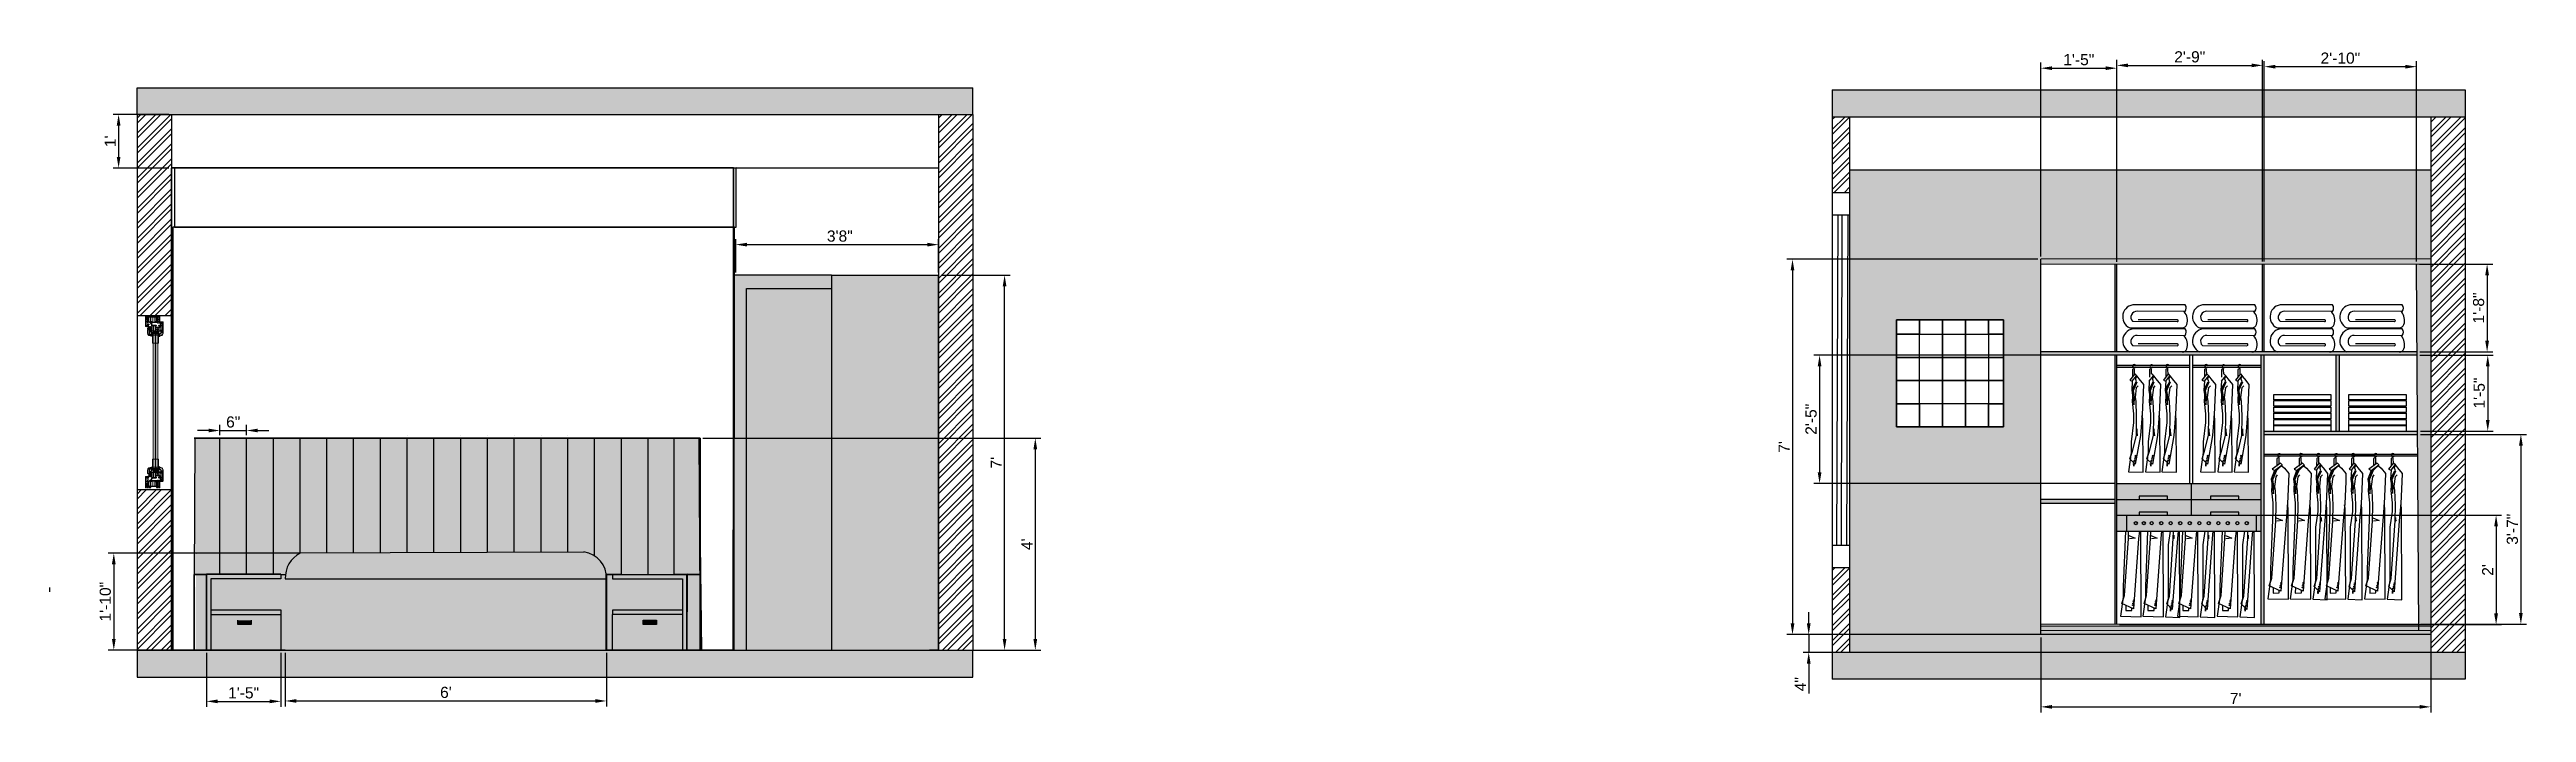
# Model space of a CAD drawing. Header units: feet. Extents: x 600 to 2744, y 411 to 1435.
# Drawn here: x 600 to 1155, y 464 to 612 of the extents above; entities that cross this region are included whole.
import ezdxf

# ---------------------------------------------------------------- set-up
doc = ezdxf.new("R2010")
doc.units = ezdxf.units.FT
doc.header["$XCLIPFRAME"] = 2
for name, color, linetype, lineweight in [('FP_A_DOOR_WIN', 140, 'Continuous', 18), ('PQI-A-IN-ELEV-PTRN', 249, 'Continuous', 0), ('WAL', 7, 'Continuous', 30)]:
    doc.layers.add(name, color=color, linetype=linetype, lineweight=lineweight)
doc.styles.get("Standard").update_dxf_attribs({"font": 'arial.ttf'})
doc.dimstyles.new('ISO-25', dxfattribs={"dimtxt": 2.5, "dimasz": 2.5, "dimexe": 1.25, "dimexo": 0.625, "dimtad": 1, "dimdec": 0, "dimlunit": 4, "dimtxsty": 'Standard', "dimcen": 2.5, "dimadec": 0, "dimazin": 0, "dimtfac": 1, "dimtdec": 0, "dimtmove": 0, "dimatfit": 3, "dimfxl": 1, "dimarcsym": 0})
doc.dimstyles.new('SCHUECO', dxfattribs={"dimtxt": 4, "dimasz": 3, "dimexe": 0.18, "dimexo": 0.0625, "dimgap": 2, "dimtad": 0, "dimdec": 0, "dimzin": 0, "dimdsep": 46, "dimtxsty": 'Standard', "dimcen": 0.09, "dimadec": 0, "dimazin": 0, "dimtfac": 1, "dimtdec": 0, "dimtofl": 0, "dimtmove": 0, "dimatfit": 3, "dimfxl": 1, "dimtolj": 1, "dimtzin": 0, "dimarcsym": 0})
picture_1 = doc.add_image_def('image2.jpg', size_in_pixel=(1600, 914))
picture_2 = doc.add_image_def('image3.jpg', size_in_pixel=(175, 176))
pattern_1 = [(50, (-2389.3266, 393.459), (7.287387, -0.637563), [0.762, -8.382]), (355, (-2389.327, 393.459), (-1.409737, 7.642274), [0.6096, -6.705623]), (100.45144, (-2388.7194, 393.406), (5.87765, 7.00471), [0.6476, -7.12361]), (46.1842, (-2389.327, 395.491), (10.843162, -1.681693), [1.143, -12.573]), (96.63556, (-2388.423, 395.351), (9.496165, 9.897045), [0.9714, -10.685424]), (351.18415, (-2389.327, 395.491), (9.496165, 9.897045), [0.9144, -10.05839]), (21, (-2388.3106, 394.983), (6.064576, -4.090608), [0.762, -8.382]), (326, (-2388.311, 394.983), (2.472081, 7.367519), [0.6096, -6.7056]), (71.45144, (-2387.805, 394.642), (8.536657, 3.27691), [0.6476, -7.123598]), (37.5, (-2389.3266, 393.459), (0.1235441, 3.3822016), [0, -6.62432, 0, -6.8072, 0, -6.731]), (7.5, (-2389.3266, 393.459), (2.6727865, 4.007223), [0, -3.88112, 0, -6.47192, 0, -2.5654]), (327.5, (-2391.5923, 393.459), (5.4236238, -0.2291498), [0, -2.54, 0, -7.9248, 0, -10.5156]), (317.5, (-2392.6083, 393.459), (5.925167, 1.0170596), [0, -3.302, 0, -5.26288, 0, -7.4676])]
pattern_2 = [(135, (-4.5994, -2.0003), (1.41421, 1.41421), []), (45, (-4.5994, -2.0003), (1.41421, -1.41421), [])]

msp = doc.modelspace()

# ---------------------------------------------------------------- blocks, each defined once
blk = doc.blocks.new('*X63')
at = {"color": 0}
for p, q in [((10, 19), (11, 19)), ((11, 17), (13, 19)), ((12, 17), (14, 19)), ((13, 17), (15, 19)), ((14, 17), (16, 19)), ((17, 17), (19, 19)), ((18, 17), (20, 19)), ((19, 17), (21, 19)), ((20, 17), (22, 19)), ((22, 17), (24, 19)), ((23, 17), (25, 19)), ((24, 17), (26, 19)), ((25, 17), (27, 19)), ((28, 17), (30, 19)), ((29, 17), (31, 19)), ((29, 17), (31, 19)), ((30, 17), (32, 19)), ((33, 17), (35, 19)), ((34, 17), (35, 19)), ((35, 17), (35, 18))]:
    blk.add_line(p, q, dxfattribs=at)
blk = doc.blocks.new('*X64')
at = {"color": 0}
for p, q in [((10, 69), (12, 71)), ((10, 70), (12, 71)), ((11, 69), (13, 71)), ((12, 69), (14, 71)), ((15, 69), (17, 71)), ((16, 69), (18, 71)), ((17, 69), (19, 71)), ((18, 69), (20, 71)), ((20, 69), (22, 71)), ((21, 69), (23, 71)), ((22, 69), (24, 71)), ((23, 69), (25, 71)), ((26, 69), (28, 71)), ((27, 69), (29, 71)), ((28, 69), (30, 71)), ((28, 69), (30, 71)), ((31, 69), (33, 71)), ((32, 69), (34, 71)), ((33, 69), (35, 71)), ((34, 69), (35, 71))]:
    blk.add_line(p, q, dxfattribs=at)
blk = doc.blocks.new('*X65')
at = {"color": 0}
for p, q in [((0, 57), (6, 63)), ((0, 61), (2, 63)), ((7, 54), (0, 61)), ((0, 54), (7, 61)), ((0, 51), (7, 58)), ((7, 50), (0, 57)), ((7, 47), (0, 54)), ((0, 47), (7, 54)), ((7, 44), (0, 51)), ((0, 44), (7, 51)), ((7, 40), (0, 47)), ((0, 40), (7, 47)), ((7, 37), (0, 44)), ((0, 37), (7, 44)), ((0, 34), (7, 41)), ((7, 33), (0, 40)), ((6, 31), (0, 37)), ((3, 31), (0, 34)), ((7, 57), (1, 63)), ((1, 31), (7, 37)), ((7, 60), (4, 63)), ((4, 31), (7, 34))]:
    blk.add_line(p, q, dxfattribs=at)
blk = doc.blocks.new('BASEPOINT')
for q in [(0, 3), (3, 0)]:
    blk.add_line((0, 0), q)
blk.add_text('Basepoint', height=0.6).set_placement((0, 1))
blk = doc.blocks.new('PRJ_INSERT_105_59361299829', base_point=(370, 297))
h = blk.add_hatch()
h.set_pattern_fill('ANSI37', color=256, scale=0.5, style=0)
h.set_pattern_definition([(45, (96.3329, -202.4815), (1.122532, -1.122532), []), (315, (96.3329, -202.4815), (-1.122532, -1.122532), [])])
edge = h.paths.add_edge_path()
edge.add_arc((364, 297), 0.5, 120.8947, 276.9883)
edge.add_line((364, 297), (366, 297))
edge.add_line((366, 297), (366, 297))
edge.add_line((366, 297), (366, 296))
edge.add_line((366, 296), (366, 295))
edge.add_line((366, 295), (365, 295))
edge.add_line((365, 295), (365, 295))
edge.add_line((365, 295), (365, 295))
edge.add_line((365, 295), (365, 295))
edge.add_line((365, 295), (367, 293))
edge.add_line((367, 293), (369, 293))
edge.add_line((369, 293), (371, 295))
edge.add_line((371, 295), (371, 295))
edge.add_line((371, 295), (371, 295))
edge.add_line((371, 295), (370, 295))
edge.add_line((370, 295), (370, 296))
edge.add_line((370, 296), (370, 297))
edge.add_line((370, 297), (370, 297))
edge.add_line((370, 297), (372, 297))
edge.add_arc((372, 297), 0.5, 263.0117, 406.2845)
edge.add_line((372, 298), (371, 299))
edge.add_line((371, 299), (370, 304))
edge.add_line((370, 304), (368, 304))
edge.add_line((368, 304), (369, 299))
edge.add_arc((368, 299), 0.5, 270, 364.9894, ccw=False)
edge.add_line((368, 299), (365, 299))
edge.add_line((365, 299), (365, 299))
edge.add_line((365, 299), (364, 298))
h.paths.add_polyline_path([(369, 297), (369, 297), (369, 297), (367, 297), (367, 297), (367, 295), (367, 294), (368, 293), (368, 293), (369, 294), (369, 295)], flags=16)
h = blk.add_hatch()
h.set_pattern_fill('ACAD_ISO07W100', color=256, scale=0.1, angle=45, style=0)
h.set_pattern_definition([(45, (96.3329, -202.4815), (0.3535534, -0.3535534), [0.05, -0.3])])
h.paths.add_polyline_path([(370, 307), (370, 307), (371, 307), (372, 306), (373, 306), (373, 306), (372, 309), (372, 309), (372, 309), (372, 309), (372, 310), (372, 309), (370, 311), (370, 311), (370, 311), (370, 310), (370, 309), (370, 309), (370, 308)], flags=16)
h.paths.add_polyline_path([(371, 306), (370, 306), (370, 305), (370, 304), (368, 304), (369, 311), (369, 312), (371, 313), (371, 313), (371, 313), (371, 313), (371, 312), (371, 312), (372, 310), (373, 309), (374, 306), (373, 305), (372, 305), (371, 306)])
blk.add_lwpolyline([(364, 298, 0.81046), (364, 297), (366, 297), (366, 297), (366, 296), (366, 295), (365, 295), (365, 295), (365, 295), (365, 295), (367, 293), (369, 293), (371, 295), (371, 295), (371, 295), (370, 295), (370, 296), (370, 297), (370, 297), (372, 297, 0.721706), (372, 298), (371, 299), (370, 304), (368, 304), (369, 299, -0.439955), (368, 299), (365, 299), (365, 299)], format="xyb", close=True)
for points in [[(369, 297), (369, 297), (369, 297), (367, 297), (367, 297), (367, 295), (367, 294), (368, 293), (368, 293), (369, 294), (369, 295)], [(371, 306), (370, 306), (370, 305), (370, 304), (368, 304), (369, 311), (369, 312), (371, 313), (371, 313), (371, 313), (371, 313), (371, 312), (371, 312), (372, 310), (373, 309), (374, 306), (373, 305), (372, 305), (371, 306)], [(370, 307), (370, 307), (371, 307), (372, 306), (373, 306), (373, 306), (372, 309), (372, 309), (372, 309), (372, 309), (372, 310), (372, 309), (370, 311), (370, 311), (370, 311), (370, 310), (370, 309), (370, 309), (370, 308)]]:
    blk.add_lwpolyline(points, close=True)
blk.add_blockref('BASEPOINT', (370, 297))
blk = doc.blocks.new('244234EZ')
h = blk.add_hatch()
h.set_pattern_fill('NETZ', color=256, angle=45, style=0)
h.set_pattern_definition([(45, (0.0102, -1.4981), (-0.70711, 0.70711), []), (135, (0.0102, -1.4981), (-0.70711, -0.70711), [])])
h.paths.add_polyline_path([(4, 1, -0.048353), (4, 4, 0.331921), (4, 5, 0.161435), (3, 5), (-1, 5, 0.831543), (-1, 4), (0, 3, -1.190626), (1, 3), (0, 3, 0.129694), (-1, 3), (-1, 2, -0.601488), (-2, 2, 0.254499), (-2, 2), (-4, 2, 0.198909), (-4, 2), (-5, 1, 0.198912), (-5, 1), (-5, 1)])
h.paths.add_polyline_path([(0, 2, -0.917629), (0, 2), (2, 2, 0.733238), (2, 3), (0, 4, -1), (0, 4), (3, 4, -0.134065), (3, 4), (3, 4, -0.355746), (4, 4), (3, 2, -0.335324), (2, 2)], flags=16)
h = blk.add_hatch()
h.set_pattern_fill('NETZ', color=256, scale=2, angle=45, style=0)
h.set_pattern_definition([(45, (0.0102, -1.498), (-1.4142, 1.4142), []), (135, (0.0102, -1.498), (-1.4142, -1.4142), [])])
h.paths.add_polyline_path([(-5, 1), (-5, 0, 0.414214), (-5, 0), (-5, 0), (-4, 0, -0.16568), (-4, 0), (-4, 0, -0.375721), (-3, 0), (-3, -1, -0.27755), (-4, -2), (-4, -2, 0.528209), (-4, -2), (-2, -4, 0.363958), (-1, -4), (1, -2, 0.531978), (1, -2), (0, -2, -0.27755), (0, -1), (0, 0, -0.453753), (0, 0), (1, 0), (1, 0), (4, 0, 0.422763), (4, 0, -0.006466), (4, 1)])
h.paths.add_polyline_path([(-1, 0), (-1, -2, -0.221711), (-1, -3), (-1, -3, -0.363936), (-2, -3), (-3, -3, -0.221711), (-3, -2), (-3, 0, -0.414214), (-3, 0), (-1, 0, -0.414436)], flags=16)
blk.add_line((4, 1), (-5, 1))
for points in [[(1, -2), (0, -2, -0.27755), (0, -1), (0, 0, -0.453753), (0, 0), (1, 0), (1, 0), (4, 0, 0.422763), (4, 0, -0.054836), (4, 4, 0.331921), (4, 5, 0.161435), (3, 5), (-1, 5, 0.831541), (-1, 4), (0, 3, -1.190626), (1, 3), (0, 3, 0.129694), (-1, 3), (-1, 2, -0.601488), (-2, 2, 0.254499), (-2, 2), (-4, 2, 0.198909), (-4, 2), (-5, 1, 0.198912), (-5, 1), (-5, 0, 0.414214), (-5, 0), (-5, 0), (-4, 0, -0.16568), (-4, 0), (-4, 0, -0.375721), (-3, 0), (-3, -1, -0.27755), (-4, -2), (-4, -2, 0.531978), (-4, -2), (-2, -4, 0.363946), (-1, -4), (1, -2, 0.531978)], [(-3, -3), (-2, -3, 0.363955), (-1, -3), (-1, -3, 0.221711), (-1, -2), (-1, 0, 0.413991), (-1, 0), (-3, 0, 0.414157), (-3, 0), (-3, -2, 0.221711)], [(0, 4, 1), (0, 4), (2, 3, -0.733238), (2, 2), (0, 2, 0.917629), (0, 2), (2, 2, 0.335324), (3, 2), (4, 4, 0.355746), (3, 4), (3, 4, 0.134065), (3, 4)]]:
    blk.add_lwpolyline(points, format="xyb", close=True)
blk.add_blockref('BASEPOINT', (0, 0))
blk = doc.blocks.new('*D14')
at = {"transparency": 16777216}
for p, q in [((-12, 5), (-12, 8)), ((-4, 2), (-12, 2)), ((-5, 0), (-12, 0)), ((-12, -3), (-12, -6))]:
    blk.add_line(p, q, dxfattribs=at)
for p in [(-12, 0), (-5, 0), (-4, 2)]:
    blk.add_point(p, dxfattribs=at)
for points in [[(-12, 5), (-11, 5), (-12, 2)], [(-12, -3), (-11, -3), (-12, 0)]]:
    blk.add_solid(points, dxfattribs=at)
at = {"transparency": 16777216, "insert": (-12, -9), "char_height": 4, "attachment_point": 5, "rotation": 90}
blk.add_mtext('\\A1;2', dxfattribs=at)
blk = doc.blocks.new('*D15')
at = {"transparency": 16777216}
for p, q in [((3, 5), (13, 5)), ((4, 0), (13, 0)), ((13, 8), (13, 11)), ((13, -3), (13, -6))]:
    blk.add_line(p, q, dxfattribs=at)
for p in [(3, 5), (4, 0), (13, 0)]:
    blk.add_point(p, dxfattribs=at)
for points in [[(12, 8), (13, 8), (13, 5)], [(12, -3), (13, -3), (13, 0)]]:
    blk.add_solid(points, dxfattribs=at)
at = {"transparency": 16777216, "insert": (13, -9), "char_height": 4, "attachment_point": 5, "rotation": 90}
blk.add_mtext('\\A1;5', dxfattribs=at)
blk = doc.blocks.new('*X66')
at = {"color": 0}
for p, q in [((31, -73), (32, -72)), ((33, -74), (35, -72)), ((34, -74), (36, -72)), ((34, -74), (36, -72)), ((35, -74), (37, -72)), ((38, -74), (40, -72)), ((39, -74), (41, -72)), ((40, -74), (42, -72)), ((41, -74), (43, -72)), ((43, -74), (45, -72)), ((44, -74), (46, -72)), ((45, -74), (47, -72)), ((46, -74), (48, -72)), ((49, -74), (51, -72)), ((50, -74), (52, -72)), ((51, -74), (53, -72)), ((52, -74), (54, -72)), ((54, -74), (56, -72)), ((55, -74), (56, -73)), ((56, -74), (56, -74))]:
    blk.add_line(p, q, dxfattribs=at)
blk = doc.blocks.new('*X67')
at = {"color": 0}
for p, q in [((23, -13), (25, -12)), ((24, -14), (26, -12)), ((25, -14), (27, -12)), ((26, -14), (28, -12)), ((28, -14), (30, -12)), ((29, -14), (31, -12)), ((30, -14), (32, -12)), ((31, -14), (33, -12)), ((34, -14), (36, -12)), ((35, -14), (37, -12)), ((36, -14), (38, -12)), ((36, -14), (38, -12)), ((39, -14), (41, -12)), ((40, -14), (42, -12)), ((41, -14), (43, -12)), ((42, -14), (44, -12)), ((45, -14), (47, -12)), ((45, -14), (47, -12)), ((46, -14), (48, -12)), ((47, -14), (48, -12))]:
    blk.add_line(p, q, dxfattribs=at)
blk = doc.blocks.new('*X68')
at = {"color": 0}
for p, q in [((55, -31), (61, -25)), ((55, -28), (57, -25)), ((55, -34), (64, -26)), ((65, -37), (55, -27)), ((55, -38), (65, -28)), ((65, -40), (55, -30)), ((55, -41), (65, -31)), ((65, -43), (55, -33)), ((55, -45), (65, -35)), ((65, -47), (55, -37)), ((55, -48), (65, -38)), ((65, -50), (55, -40)), ((55, -51), (65, -41)), ((65, -54), (55, -44)), ((55, -55), (65, -45)), ((65, -57), (55, -47)), ((62, -58), (55, -50)), ((59, -58), (55, -54)), ((56, -57), (65, -48)), ((65, -33), (57, -25)), ((59, -58), (65, -51)), ((65, -30), (60, -25)), ((62, -58), (65, -55)), ((65, -27), (65, -26))]:
    blk.add_line(p, q, dxfattribs=at)
blk = doc.blocks.new('*D17')
at = {"transparency": 16777216}
for p, q in [((95, 50), (102, 50)), ((100, 45), (102, 45)), ((102, 53), (102, 56)), ((102, 42), (102, 39))]:
    blk.add_line(p, q, dxfattribs=at)
for p in [(95, 50), (100, 45), (102, 50)]:
    blk.add_point(p, dxfattribs=at)
for points in [[(101, 53), (102, 53), (102, 50)], [(101, 42), (102, 42), (102, 45)]]:
    blk.add_solid(points, dxfattribs=at)
at = {"transparency": 16777216, "insert": (102, 59), "char_height": 2, "attachment_point": 5, "rotation": 90}
blk.add_mtext('\\A1;5', dxfattribs=at)
blk = doc.blocks.new('BASIS')
for q in [(0, 3), (3, 0)]:
    blk.add_line((0, 0), q)
blk.add_text('BASIS', height=0.6).set_placement((0, 1))
blk = doc.blocks.new('GLASDATABASE7')
for p, q in [((1, 0), (-37, -5)), ((1, -5), (-37, 0)), ((-35, 0), (-35, 60)), ((-34, 0), (-34, 60)), ((-33, 0), (-33, 60)), ((-19, 0), (-19, 60)), ((-18, 0), (-18, 60)), ((-17, 0), (-17, 60)), ((-3, 0), (-3, 60)), ((-2, 0), (-2, 60)), ((-1, 0), (-1, 60))]:
    blk.add_line(p, q)
for points in [[(1, 0), (1, -5), (-37, -5), (-37, 0)], [(-32, 0), (-32, 60), (-36, 60), (-36, 0)], [(-32, 13), (-26, 13), (-26, 13), (-26, 13), (-20, 13), (-20, 60), (-32, 60)], [(-20, 6), (-23, 3), (-29, 3), (-32, 6), (-32, 0), (-20, 0)], [(-21, 12), (-21, 7), (-23, 5), (-29, 5), (-31, 7), (-31, 12)], [(-16, 0), (-16, 60), (-20, 60), (-20, 0)], [(-16, 13), (-10, 13), (-10, 13), (-10, 13), (-4, 13), (-4, 60), (-16, 60)], [(-4, 6), (-7, 3), (-13, 3), (-16, 6), (-16, 0), (-4, 0)], [(-5, 12), (-5, 7), (-7, 5), (-13, 5), (-15, 7), (-15, 12)], [(0, 0), (0, 60), (-4, 60), (-4, 0)], [(0, 0), (0, 0)], [(0, 0), (0, 0)]]:
    blk.add_lwpolyline(points, close=True)
blk.add_blockref('BASIS', (5, -10))
blk = doc.blocks.new('*D20')
at = {"transparency": 16777216}
for p, q in [((-8, 8), (-8, 11)), ((0, 5), (-8, 5)), ((-6, 0), (-8, 0)), ((-8, -3), (-8, -6))]:
    blk.add_line(p, q, dxfattribs=at)
for p in [(0, 5), (-8, 0), (-6, 0)]:
    blk.add_point(p, dxfattribs=at)
for points in [[(-8, 8), (-7, 8), (-8, 5)], [(-8, -3), (-7, -3), (-8, 0)]]:
    blk.add_solid(points, dxfattribs=at)
at = {"transparency": 16777216, "insert": (-8, -9), "char_height": 2, "attachment_point": 5, "rotation": 90}
blk.add_mtext('\\A1;5', dxfattribs=at)
blk = doc.blocks.new('PRJ_INSERT_100_59361299862', base_point=(0, 0))
h = blk.add_hatch()
h.set_pattern_fill('NETZ', color=256, scale=2, angle=-135, style=0)
h.set_pattern_definition(pattern_2)
edge = h.paths.add_edge_path()
edge.add_arc((-25, 25), 0.701, 21.5118, 179.958)
edge.add_line((-26, 25), (-26, 25))
edge.add_arc((-23, 25), 3.01, 180.0616, 218.4438)
edge.add_line((-25, 23), (-23, 20))
edge.add_arc((-25, 18), 3, 0, 39.0439, ccw=False)
edge.add_line((-22, 18), (-22, 23))
edge.add_arc((-22, 23), 0.197, 73.5386, 180.2871, ccw=False)
edge.add_arc((-21, 27), 4.17, 201.7355, 256.5369, ccw=False)
h = blk.add_hatch()
h.set_pattern_fill('NETZ', color=256, scale=2, angle=-135, style=0)
h.set_pattern_definition(pattern_2)
edge = h.paths.add_edge_path()
edge.add_arc((-25, 16), 0.7, 57.9863, 211.9211, ccw=False)
edge.add_arc((-19, 22), 8, 225.5218, 250.4567)
edge.add_line((-22, 15), (-22, 12))
edge.add_arc((-17, 21), 10.3, 212.7228, 242.2922, ccw=False)
for points in [[(-25, 26, 0.827612), (-26, 25), (-26, 25, 0.169058), (-25, 23), (-23, 20, -0.172029), (-22, 18), (-22, 23, -0.502666), (-22, 23, -0.243781)], [(-26, 16, -0.794971), (-25, 17, 0.10923), (-22, 15), (-22, 12, -0.129742)], [(-3, 0), (-1, 0), (-1, 1, 0.414214), (0, 2), (0, 7, 0.27545), (-13, 21), (-13, 21), (-22, 23, 0.490874), (-22, 23), (-22, 8, 0.413429), (-21, 8), (-16, 8, -0.414072), (-13, 5), (-13, 0, 0.414542), (-13, 0), (-9, 0), (-9, 0), (-8, 0, -0.339454), (-7, 0), (-7, -1, -0.212557), (-7, -3), (-8, -4, -0.253968), (-9, -5), (-9, -5, 1), (-9, -7), (-8, -7, 0.253968), (-7, -6), (-5, -2), (-5, 0, -0.493145), (-5, 0), (-3, 0)], [(-11, 4), (-12, 5), (-12, 5, 0.414381), (-16, 10), (-20, 10, -0.414219), (-20, 10), (-20, 20, -0.493144), (-20, 21), (-14, 19, -0.280669), (-2, 7), (-2, 3, -0.41418), (-2, 2), (-10, 2), (-10, 2), (-11, 2, -0.414237), (-12, 2), (-12, 4)]]:
    blk.add_lwpolyline(points, format="xyb", close=True)
blk.add_blockref('BASEPOINT', (0, 0))
blk = doc.blocks.new('*X69')
at = {"color": 0}
for p, q in [((10, 19), (11, 19)), ((11, 17), (13, 19)), ((12, 17), (14, 19)), ((13, 17), (15, 19)), ((14, 17), (16, 19)), ((17, 17), (19, 19)), ((18, 17), (20, 19)), ((19, 17), (21, 19)), ((20, 17), (22, 19)), ((22, 17), (24, 19)), ((23, 17), (25, 19)), ((24, 17), (26, 19)), ((25, 17), (27, 19)), ((28, 17), (30, 19)), ((29, 17), (31, 19)), ((29, 17), (31, 19)), ((30, 17), (32, 19)), ((33, 17), (35, 19)), ((34, 17), (35, 19)), ((35, 17), (35, 18))]:
    blk.add_line(p, q, dxfattribs=at)
blk = doc.blocks.new('*X70')
at = {"color": 0}
for p, q in [((10, 69), (12, 71)), ((10, 70), (12, 71)), ((11, 69), (13, 71)), ((12, 69), (14, 71)), ((15, 69), (17, 71)), ((16, 69), (18, 71)), ((17, 69), (19, 71)), ((18, 69), (20, 71)), ((20, 69), (22, 71)), ((21, 69), (23, 71)), ((22, 69), (24, 71)), ((23, 69), (25, 71)), ((26, 69), (28, 71)), ((27, 69), (29, 71)), ((28, 69), (30, 71)), ((28, 69), (30, 71)), ((31, 69), (33, 71)), ((32, 69), (34, 71)), ((33, 69), (35, 71)), ((34, 69), (35, 71))]:
    blk.add_line(p, q, dxfattribs=at)
blk = doc.blocks.new('PRJ_INSERT_55_593613279781', base_point=(370, 297))
blk.add_lwpolyline([(364, 298, 0.81046), (364, 297), (366, 297), (366, 297), (366, 296), (366, 295), (365, 295), (365, 295), (365, 295), (365, 295), (367, 293), (369, 293), (371, 295), (371, 295), (371, 295), (370, 295), (370, 296), (370, 297), (370, 297), (372, 297, 0.721706), (372, 298), (371, 299), (370, 304), (368, 304), (369, 299, -0.439955), (368, 299), (365, 299), (365, 299)], format="xyb", close=True)
for points in [[(369, 297), (369, 297), (369, 297), (367, 297), (367, 297), (367, 295), (367, 294), (368, 293), (368, 293), (369, 294), (369, 295)], [(371, 306), (370, 306), (370, 305), (370, 304), (368, 304), (369, 311), (369, 312), (371, 313), (371, 313), (371, 313), (371, 313), (371, 312), (371, 312), (372, 310), (373, 309), (374, 306), (373, 305), (372, 305), (371, 306)], [(370, 307), (370, 307), (371, 307), (372, 306), (373, 306), (373, 306), (372, 309), (372, 309), (372, 309), (372, 309), (372, 310), (372, 309), (370, 311), (370, 311), (370, 311), (370, 310), (370, 309), (370, 309), (370, 308)]]:
    blk.add_lwpolyline(points, close=True)
blk = doc.blocks.new('PRJ_INSERT_54_593613279164', base_point=(0, 0))
blk.add_line((4, 1), (-5, 1))
for points in [[(1, -2), (0, -2, -0.27755), (0, -1), (0, 0, -0.453753), (0, 0), (1, 0), (1, 0), (4, 0, 0.422763), (4, 0, -0.054836), (4, 4, 0.331921), (4, 5, 0.161435), (3, 5), (-1, 5, 0.831541), (-1, 4), (0, 3, -1.190626), (1, 3), (0, 3, 0.129694), (-1, 3), (-1, 2, -0.601488), (-2, 2, 0.254499), (-2, 2), (-4, 2, 0.198909), (-4, 2), (-5, 1, 0.198912), (-5, 1), (-5, 0, 0.414214), (-5, 0), (-5, 0), (-4, 0, -0.16568), (-4, 0), (-4, 0, -0.375721), (-3, 0), (-3, -1, -0.27755), (-4, -2), (-4, -2, 0.531978), (-4, -2), (-2, -4, 0.363946), (-1, -4), (1, -2, 0.531978)], [(-3, -3), (-2, -3, 0.363955), (-1, -3), (-1, -3, 0.221711), (-1, -2), (-1, 0, 0.413991), (-1, 0), (-3, 0, 0.414157), (-3, 0), (-3, -2, 0.221711)], [(0, 4, 1), (0, 4), (2, 3, -0.733238), (2, 2), (0, 2, 0.917629), (0, 2), (2, 2, 0.335324), (3, 2), (4, 4, 0.355746), (3, 4), (3, 4, 0.134065), (3, 4)]]:
    blk.add_lwpolyline(points, format="xyb", close=True)
blk = doc.blocks.new('*X71')
at = {"color": 0}
for p, q in [((31, -73), (32, -72)), ((33, -74), (35, -72)), ((34, -74), (36, -72)), ((34, -74), (36, -72)), ((35, -74), (37, -72)), ((38, -74), (40, -72)), ((39, -74), (41, -72)), ((40, -74), (42, -72)), ((41, -74), (43, -72)), ((43, -74), (45, -72)), ((44, -74), (46, -72)), ((45, -74), (47, -72)), ((46, -74), (48, -72)), ((49, -74), (51, -72)), ((50, -74), (52, -72)), ((51, -74), (53, -72)), ((52, -74), (54, -72)), ((54, -74), (56, -72)), ((55, -74), (56, -73)), ((56, -74), (56, -74))]:
    blk.add_line(p, q, dxfattribs=at)
blk = doc.blocks.new('*X72')
at = {"color": 0}
for p, q in [((23, -13), (25, -12)), ((24, -14), (26, -12)), ((25, -14), (27, -12)), ((26, -14), (28, -12)), ((28, -14), (30, -12)), ((29, -14), (31, -12)), ((30, -14), (32, -12)), ((31, -14), (33, -12)), ((34, -14), (36, -12)), ((35, -14), (37, -12)), ((36, -14), (38, -12)), ((36, -14), (38, -12)), ((39, -14), (41, -12)), ((40, -14), (42, -12)), ((41, -14), (43, -12)), ((42, -14), (44, -12)), ((45, -14), (47, -12)), ((45, -14), (47, -12)), ((46, -14), (48, -12)), ((47, -14), (48, -12))]:
    blk.add_line(p, q, dxfattribs=at)
blk = doc.blocks.new('*X73')
at = {"color": 0}
for p, q in [((55, -31), (61, -25)), ((55, -28), (57, -25)), ((55, -34), (64, -26)), ((65, -37), (55, -27)), ((55, -38), (65, -28)), ((65, -40), (55, -30)), ((55, -41), (65, -31)), ((65, -43), (55, -33)), ((55, -45), (65, -35)), ((65, -47), (55, -37)), ((55, -48), (65, -38)), ((65, -50), (55, -40)), ((55, -51), (65, -41)), ((65, -54), (55, -44)), ((55, -55), (65, -45)), ((65, -57), (55, -47)), ((62, -58), (55, -50)), ((59, -58), (55, -54)), ((56, -57), (65, -48)), ((65, -33), (57, -25)), ((59, -58), (65, -51)), ((65, -30), (60, -25)), ((62, -58), (65, -55)), ((65, -27), (65, -26))]:
    blk.add_line(p, q, dxfattribs=at)
blk = doc.blocks.new('PRJ_INSERT_53_593613279183', base_point=(93, 45))
for points in [[(97, 43, 0.493145), (97, 43), (97, 43, -0.818256), (98, 43), (96, 41, -0.342375), (94, 41), (92, 43, -0.818728), (92, 43), (93, 43, 0.493145), (93, 43), (93, 45, 0.414214), (93, 45), (91, 45, -0.413893), (90, 45), (90, 48, -0.414434), (92, 50), (95, 50, -0.326046), (97, 49, -0.909354), (96, 48, 0.282568), (95, 49, -0.132187), (92, 50, 1.066738), (92, 49, 0.039876), (96, 47, 0.149261), (99, 46, -0.963992), (99, 45), (98, 45, -0.012349), (97, 45, 0.443501), (97, 45)], [(94, 47), (96, 46, -1.052816), (96, 46, 0.139333), (95, 46), (92, 46, -0.382456), (91, 46), (91, 48, -0.505503), (92, 49)], [(94, 44, -1), (96, 44), (96, 43, -1), (94, 43)]]:
    blk.add_lwpolyline(points, format="xyb", close=True)
blk = doc.blocks.new('PRJ_INSERT_51_593613279187', base_point=(0, 0))
for points in [[(-2, -4, 0.339142), (-1, -4), (1, -2, 0.808674), (1, -2), (0, -2, -0.491369), (0, -2), (0, 0, -0.708523), (1, 0, 0.231673), (1, 0), (4, 0, 0.369523), (4, 0), (4, 2), (5, 4, 0.331664), (4, 5, 0.134785), (3, 5), (0, 5, 0.607736), (-1, 4), (0, 3, -0.653241), (0, 3), (-1, 2, 0.328397), (-1, 2, -0.43088), (-2, 2, 0.455948), (-5, 1, -0.189266), (-6, 1, 0.992484), (-6, 0), (-5, 0), (-4, 0, -0.46157), (-4, 0), (-4, -2, -0.491714), (-4, -2), (-4, -2, 0.808674), (-4, -2)], [(0, 1), (2, 2, 0.243686), (2, 2), (2, 2, -0.198893), (3, 3, 0.149078), (4, 3), (4, 4, 0.40407), (4, 4), (3, 4, 0.163046), (3, 4, -0.202004), (1, 4, 0.138983), (1, 4), (0, 4, 0.642669), (0, 4), (1, 3, -0.577351), (1, 3), (-1, 2, 0.756768)], [(-3, -1), (-3, -2, 1), (-1, -2), (-1, -1, 1)]]:
    blk.add_lwpolyline(points, format="xyb", close=True)
blk = doc.blocks.new('PRJ_INSERT_50_593613279190', base_point=(0, 0))
h = blk.add_hatch()
h.set_pattern_fill('NETZ', color=256, scale=2, angle=-135, style=0)
h.set_pattern_definition(pattern_2)
edge = h.paths.add_edge_path()
edge.add_arc((-25, 25), 0.701, 21.5118, 179.958)
edge.add_line((-26, 25), (-26, 25))
edge.add_arc((-23, 25), 3.01, 180.0616, 218.4438)
edge.add_line((-25, 23), (-23, 20))
edge.add_arc((-25, 18), 3, 0, 39.0439, ccw=False)
edge.add_line((-22, 18), (-22, 23))
edge.add_arc((-22, 23), 0.197, 73.5386, 180.2871, ccw=False)
edge.add_arc((-21, 27), 4.17, 201.7355, 256.5369, ccw=False)
h = blk.add_hatch()
h.set_pattern_fill('NETZ', color=256, scale=2, angle=-135, style=0)
h.set_pattern_definition(pattern_2)
edge = h.paths.add_edge_path()
edge.add_arc((-25, 16), 0.7, 57.9863, 211.9211, ccw=False)
edge.add_arc((-19, 22), 8, 225.5218, 250.4567)
edge.add_line((-22, 15), (-22, 12))
edge.add_arc((-17, 21), 10.3, 212.7228, 242.2922, ccw=False)
for points in [[(-25, 26, 0.827612), (-26, 25), (-26, 25, 0.169058), (-25, 23), (-23, 20, -0.172029), (-22, 18), (-22, 23, -0.502666), (-22, 23, -0.243781)], [(-26, 16, -0.794971), (-25, 17, 0.10923), (-22, 15), (-22, 12, -0.129742)], [(-3, 0), (-1, 0), (-1, 1, 0.414214), (0, 2), (0, 7, 0.27545), (-13, 21), (-13, 21), (-22, 23, 0.490874), (-22, 23), (-22, 8, 0.413429), (-21, 8), (-16, 8, -0.414072), (-13, 5), (-13, 0, 0.414542), (-13, 0), (-9, 0), (-9, 0), (-8, 0, -0.339454), (-7, 0), (-7, -1, -0.212557), (-7, -3), (-8, -4, -0.253968), (-9, -5), (-9, -5, 1), (-9, -7), (-8, -7, 0.253968), (-7, -6), (-5, -2), (-5, 0, -0.493145), (-5, 0), (-3, 0)], [(-11, 4), (-12, 5), (-12, 5, 0.414381), (-16, 10), (-20, 10, -0.414219), (-20, 10), (-20, 20, -0.493144), (-20, 21), (-14, 19, -0.280669), (-2, 7), (-2, 3, -0.41418), (-2, 2), (-10, 2), (-10, 2), (-11, 2, -0.414237), (-12, 2), (-12, 4)]]:
    blk.add_lwpolyline(points, format="xyb", close=True)
blk.add_blockref('BASEPOINT', (0, 0))
blk = doc.blocks.new('*D83')
at = {"color": 0, "lineweight": -2, "transparency": 16777216}
for p, q in [((753.48, 562.32), (753.48, 569.8)), ((755.98, 568.55), (796.43, 568.55)), ((798.93, 562.32), (798.93, 569.8))]:
    blk.add_line(p, q, dxfattribs=at)
at = {"color": 0, "transparency": 16777216}
for points in [[(755.98, 568.96), (755.98, 568.13), (753.48, 568.55)], [(796.43, 568.96), (796.43, 568.13), (798.93, 568.55)]]:
    blk.add_solid(points, dxfattribs=at)
at = {"layer": 'Defpoints', "color": 0, "transparency": 16777216}
for p in [(798.93, 568.55), (753.48, 561.7), (798.93, 561.7)]:
    blk.add_point(p, dxfattribs=at)
at = {"color": 0, "transparency": 16777216, "insert": (776.82, 570.45), "char_height": 2.5, "attachment_point": 5}
blk.add_mtext('3\'8"', dxfattribs=at)
blk = doc.blocks.new('*D84')
at = {"color": 0, "lineweight": -2, "transparency": 16777216}
for p, q in [((799.56, 561.7), (814.99, 561.7)), ((813.74, 480.2), (813.74, 559.2)), ((799.56, 477.7), (814.99, 477.7))]:
    blk.add_line(p, q, dxfattribs=at)
at = {"color": 0, "transparency": 16777216}
for points in [[(813.33, 559.2), (814.16, 559.2), (813.74, 561.7)], [(813.33, 480.2), (814.16, 480.2), (813.74, 477.7)]]:
    blk.add_solid(points, dxfattribs=at)
at = {"layer": 'Defpoints', "color": 0, "transparency": 16777216}
for p in [(798.93, 561.7), (813.74, 561.7), (798.93, 477.7)]:
    blk.add_point(p, dxfattribs=at)
at = {"color": 0, "transparency": 16777216, "insert": (811.87, 519.7), "char_height": 2.5, "attachment_point": 5, "rotation": 90}
blk.add_mtext("7'", dxfattribs=at)
blk = doc.blocks.new('*D85')
at = {"color": 0, "lineweight": -2, "transparency": 16777216}
for p, q in [((655.23, 499.45), (612.84, 499.45)), ((614.09, 496.95), (614.09, 480.2)), ((651.89, 477.7), (612.84, 477.7))]:
    blk.add_line(p, q, dxfattribs=at)
at = {"color": 0, "transparency": 16777216}
for points in [[(613.67, 496.95), (614.51, 496.95), (614.09, 499.45)], [(613.67, 480.2), (614.51, 480.2), (614.09, 477.7)]]:
    blk.add_solid(points, dxfattribs=at)
at = {"layer": 'Defpoints', "color": 0, "transparency": 16777216}
for p in [(655.85, 499.45), (614.09, 477.7), (652.52, 477.7)]:
    blk.add_point(p, dxfattribs=at)
at = {"color": 0, "transparency": 16777216, "insert": (612.19, 488.57), "char_height": 2.5, "attachment_point": 5, "rotation": 90}
blk.add_mtext('1\'-10"', dxfattribs=at)
blk = doc.blocks.new('*D86')
at = {"color": 0, "lineweight": -2, "transparency": 16777216}
for p, q in [((634.85, 477.12), (634.85, 464.99)), ((651.52, 477.12), (651.52, 464.99)), ((637.35, 466.24), (649.02, 466.24))]:
    blk.add_line(p, q, dxfattribs=at)
at = {"color": 0, "transparency": 16777216}
for points in [[(637.35, 466.66), (637.35, 465.83), (634.85, 466.24)], [(649.02, 466.66), (649.02, 465.83), (651.52, 466.24)]]:
    blk.add_solid(points, dxfattribs=at)
at = {"layer": 'Defpoints', "color": 0, "transparency": 16777216}
for p in [(634.85, 477.74), (651.52, 477.74), (651.52, 466.24)]:
    blk.add_point(p, dxfattribs=at)
at = {"color": 0, "transparency": 16777216, "insert": (643.18, 468.14), "char_height": 2.5, "attachment_point": 5}
blk.add_mtext('1\'-5"', dxfattribs=at)
blk = doc.blocks.new('*D87')
at = {"color": 0, "lineweight": -2, "transparency": 16777216}
for p, q in [((652.52, 477.08), (652.52, 465.08)), ((724.52, 477.08), (724.52, 465.08)), ((655.02, 466.33), (722.02, 466.33))]:
    blk.add_line(p, q, dxfattribs=at)
at = {"color": 0, "transparency": 16777216}
for points in [[(655.02, 466.75), (655.02, 465.92), (652.52, 466.33)], [(722.02, 466.75), (722.02, 465.92), (724.52, 466.33)]]:
    blk.add_solid(points, dxfattribs=at)
at = {"layer": 'Defpoints', "color": 0, "transparency": 16777216}
for p in [(652.52, 477.7), (724.52, 477.7), (724.52, 466.33)]:
    blk.add_point(p, dxfattribs=at)
at = {"color": 0, "transparency": 16777216, "insert": (688.52, 468.24), "char_height": 2.5, "attachment_point": 5}
blk.add_mtext("6'", dxfattribs=at)
blk = doc.blocks.new('*D88')
at = {"color": 0, "lineweight": -2, "transparency": 16777216}
for p, q in [((637.85, 525.85), (637.85, 528.16)), ((643.85, 525.85), (643.85, 528.16)), ((635.35, 526.91), (632.85, 526.91)), ((637.85, 526.91), (643.85, 526.91)), ((646.35, 526.91), (648.85, 526.91))]:
    blk.add_line(p, q, dxfattribs=at)
at = {"color": 0, "transparency": 16777216}
for points in [[(635.35, 527.33), (635.35, 526.5), (637.85, 526.91)], [(646.35, 527.33), (646.35, 526.5), (643.85, 526.91)]]:
    blk.add_solid(points, dxfattribs=at)
at = {"layer": 'Defpoints', "color": 0, "transparency": 16777216}
for p in [(637.85, 525.23), (643.85, 526.91), (643.85, 525.23)]:
    blk.add_point(p, dxfattribs=at)
at = {"color": 0, "transparency": 16777216, "insert": (640.85, 528.81), "char_height": 2.5, "attachment_point": 5}
blk.add_mtext('6"', dxfattribs=at)
blk = doc.blocks.new('*D90')
at = {"color": 0, "lineweight": -2, "transparency": 16777216}
for p, q in [((626.4, 597.7), (613.92, 597.7)), ((615.17, 595.2), (615.17, 588.2)), ((626.4, 585.7), (613.92, 585.7))]:
    blk.add_line(p, q, dxfattribs=at)
at = {"color": 0, "transparency": 16777216}
for points in [[(614.75, 595.2), (615.59, 595.2), (615.17, 597.7)], [(614.75, 588.2), (615.59, 588.2), (615.17, 585.7)]]:
    blk.add_solid(points, dxfattribs=at)
at = {"layer": 'Defpoints', "color": 0, "transparency": 16777216}
for p in [(627.02, 597.7), (615.17, 585.7), (627.02, 585.7)]:
    blk.add_point(p, dxfattribs=at)
at = {"color": 0, "transparency": 16777216, "insert": (613.29, 591.7), "char_height": 2.5, "attachment_point": 5, "rotation": 90}
blk.add_mtext("1'", dxfattribs=at)
blk = doc.blocks.new('*D91')
at = {"color": 0, "lineweight": -2, "transparency": 16777216}
for p, q in [((746.13, 525.18), (821.88, 525.18)), ((820.63, 522.68), (820.63, 480.2)), ((746.14, 477.7), (821.88, 477.7))]:
    blk.add_line(p, q, dxfattribs=at)
at = {"color": 0, "transparency": 16777216}
for points in [[(820.21, 522.68), (821.05, 522.68), (820.63, 525.18)], [(820.21, 480.2), (821.05, 480.2), (820.63, 477.7)]]:
    blk.add_solid(points, dxfattribs=at)
at = {"layer": 'Defpoints', "color": 0, "transparency": 16777216}
for p in [(745.51, 525.18), (745.52, 477.7), (820.63, 477.7)]:
    blk.add_point(p, dxfattribs=at)
at = {"color": 0, "transparency": 16777216, "insert": (818.76, 501.44), "char_height": 2.5, "attachment_point": 5, "rotation": 90}
blk.add_mtext("4'", dxfattribs=at)
blk = doc.blocks.new('*D92')
at = {"color": 0, "lineweight": -2, "transparency": 16777216}
for p, q in [((1045.99, 480.57), (1045.99, 463.76)), ((1133.38, 480.57), (1133.38, 463.76)), ((1048.49, 465.01), (1130.88, 465.01))]:
    blk.add_line(p, q, dxfattribs=at)
at = {"color": 0, "transparency": 16777216}
for points in [[(1048.49, 465.43), (1048.49, 464.6), (1045.99, 465.01)], [(1130.88, 465.43), (1130.88, 464.6), (1133.38, 465.01)]]:
    blk.add_solid(points, dxfattribs=at)
at = {"layer": 'Defpoints', "color": 0, "transparency": 16777216}
for p in [(1045.99, 481.2), (1133.38, 481.2), (1133.38, 465.01)]:
    blk.add_point(p, dxfattribs=at)
at = {"color": 0, "transparency": 16777216, "insert": (1089.68, 466.89), "char_height": 2.5, "attachment_point": 5}
blk.add_mtext("7'", dxfattribs=at)
blk = doc.blocks.new('*D93')
at = {"color": 0, "lineweight": -2, "transparency": 16777216}
for p, q in [((1063.67, 507.94), (1149.29, 507.94)), ((1148.04, 505.44), (1148.04, 485.93)), ((1063.67, 483.43), (1149.29, 483.43))]:
    blk.add_line(p, q, dxfattribs=at)
at = {"color": 0, "transparency": 16777216}
for points in [[(1147.62, 505.44), (1148.46, 505.44), (1148.04, 507.94)], [(1147.62, 485.93), (1148.46, 485.93), (1148.04, 483.43)]]:
    blk.add_solid(points, dxfattribs=at)
at = {"layer": 'Defpoints', "color": 0, "transparency": 16777216}
for p in [(1063.04, 507.94), (1063.04, 483.43), (1148.04, 483.43)]:
    blk.add_point(p, dxfattribs=at)
at = {"color": 0, "transparency": 16777216, "insert": (1146.16, 495.68), "char_height": 2.5, "attachment_point": 5, "rotation": 90}
blk.add_mtext("2'", dxfattribs=at)
blk = doc.blocks.new('*D94')
at = {"color": 0, "lineweight": -2, "transparency": 16777216}
for p, q in [((1131.09, 526.05), (1154.85, 526.05)), ((1153.6, 523.55), (1153.6, 486.03)), ((1131.12, 483.53), (1154.85, 483.53))]:
    blk.add_line(p, q, dxfattribs=at)
at = {"color": 0, "transparency": 16777216}
for points in [[(1153.18, 523.55), (1154.01, 523.55), (1153.6, 526.05)], [(1153.18, 486.03), (1154.01, 486.03), (1153.6, 483.53)]]:
    blk.add_solid(points, dxfattribs=at)
at = {"layer": 'Defpoints', "color": 0, "transparency": 16777216}
for p in [(1130.46, 526.05), (1130.49, 483.53), (1153.6, 483.53)]:
    blk.add_point(p, dxfattribs=at)
at = {"color": 0, "transparency": 16777216, "insert": (1151.7, 504.79), "char_height": 2.5, "attachment_point": 5, "rotation": 90}
blk.add_mtext('3\'-7"', dxfattribs=at)
blk = doc.blocks.new('*D95')
at = {"color": 0, "lineweight": -2, "transparency": 16777216}
for p, q in [((1130.97, 543.81), (1147.42, 543.81)), ((1146.17, 541.31), (1146.17, 529.26)), ((1131.08, 526.76), (1147.42, 526.76))]:
    blk.add_line(p, q, dxfattribs=at)
at = {"color": 0, "transparency": 16777216}
for points in [[(1145.76, 541.31), (1146.59, 541.31), (1146.17, 543.81)], [(1145.76, 529.26), (1146.59, 529.26), (1146.17, 526.76)]]:
    blk.add_solid(points, dxfattribs=at)
at = {"layer": 'Defpoints', "color": 0, "transparency": 16777216}
for p in [(1130.34, 543.81), (1130.46, 526.76), (1146.17, 526.76)]:
    blk.add_point(p, dxfattribs=at)
at = {"color": 0, "transparency": 16777216, "insert": (1144.27, 535.29), "char_height": 2.5, "attachment_point": 5, "rotation": 90}
blk.add_mtext('1\'-5"', dxfattribs=at)
blk = doc.blocks.new('*D96')
at = {"color": 0, "lineweight": -2, "transparency": 16777216}
for p, q in [((1130.84, 564.2), (1147.28, 564.2)), ((1146.03, 561.7), (1146.03, 547.02)), ((1130.96, 544.52), (1147.28, 544.52))]:
    blk.add_line(p, q, dxfattribs=at)
at = {"color": 0, "transparency": 16777216}
for points in [[(1145.61, 561.7), (1146.45, 561.7), (1146.03, 564.2)], [(1145.61, 547.02), (1146.45, 547.02), (1146.03, 544.52)]]:
    blk.add_solid(points, dxfattribs=at)
at = {"layer": 'Defpoints', "color": 0, "transparency": 16777216}
for p in [(1130.21, 564.2), (1130.34, 544.52), (1146.03, 544.52)]:
    blk.add_point(p, dxfattribs=at)
at = {"color": 0, "transparency": 16777216, "insert": (1144.13, 554.36), "char_height": 2.5, "attachment_point": 5, "rotation": 90}
blk.add_mtext('1\'-8"', dxfattribs=at)
blk = doc.blocks.new('*D97')
at = {"color": 0, "lineweight": -2, "transparency": 16777216}
for p, q in [((1045.36, 565.28), (989.09, 565.28)), ((990.34, 562.78), (990.34, 483.7)), ((1045.36, 481.2), (989.09, 481.2))]:
    blk.add_line(p, q, dxfattribs=at)
at = {"color": 0, "transparency": 16777216}
for points in [[(989.93, 562.78), (990.76, 562.78), (990.34, 565.28)], [(989.93, 483.7), (990.76, 483.7), (990.34, 481.2)]]:
    blk.add_solid(points, dxfattribs=at)
at = {"layer": 'Defpoints', "color": 0, "transparency": 16777216}
for p in [(1045.99, 565.28), (990.34, 481.2), (1045.99, 481.2)]:
    blk.add_point(p, dxfattribs=at)
at = {"color": 0, "transparency": 16777216, "insert": (988.47, 523.24), "char_height": 2.5, "attachment_point": 5, "rotation": 90}
blk.add_mtext("7'", dxfattribs=at)
blk = doc.blocks.new('*D98')
at = {"color": 0, "lineweight": -2, "transparency": 16777216}
for p, q in [((1062.42, 543.81), (995.16, 543.81)), ((996.41, 541.31), (996.41, 517.54)), ((1062.42, 515.04), (995.16, 515.04))]:
    blk.add_line(p, q, dxfattribs=at)
at = {"color": 0, "transparency": 16777216}
for points in [[(996, 541.31), (996.83, 541.31), (996.41, 543.81)], [(996, 517.54), (996.83, 517.54), (996.41, 515.04)]]:
    blk.add_solid(points, dxfattribs=at)
at = {"layer": 'Defpoints', "color": 0, "transparency": 16777216}
for p in [(1063.04, 543.81), (996.41, 515.04), (1063.04, 515.04)]:
    blk.add_point(p, dxfattribs=at)
at = {"color": 0, "transparency": 16777216, "insert": (994.51, 529.43), "char_height": 2.5, "attachment_point": 5, "rotation": 90}
blk.add_mtext('2\'-5"', dxfattribs=at)
blk = doc.blocks.new('*D99')
at = {"color": 0, "lineweight": -2, "transparency": 16777216}
for p, q in [((1063.04, 564.71), (1063.04, 609.95)), ((1065.54, 608.7), (1093.22, 608.7)), ((1095.72, 564.76), (1095.72, 609.95))]:
    blk.add_line(p, q, dxfattribs=at)
at = {"color": 0, "transparency": 16777216}
for points in [[(1065.54, 609.11), (1065.54, 608.28), (1063.04, 608.7)], [(1093.22, 609.11), (1093.22, 608.28), (1095.72, 608.7)]]:
    blk.add_solid(points, dxfattribs=at)
at = {"layer": 'Defpoints', "color": 0, "transparency": 16777216}
for p in [(1095.72, 608.7), (1063.04, 564.08), (1095.72, 564.14)]:
    blk.add_point(p, dxfattribs=at)
at = {"color": 0, "transparency": 16777216, "insert": (1079.38, 610.6), "char_height": 2.5, "attachment_point": 5}
blk.add_mtext('2\'-9"', dxfattribs=at)
blk = doc.blocks.new('*D100')
at = {"color": 0, "lineweight": -2, "transparency": 16777216}
for p, q in [((1096.07, 564.76), (1096.07, 609.66)), ((1098.57, 608.41), (1127.71, 608.41)), ((1130.21, 564.76), (1130.21, 609.66))]:
    blk.add_line(p, q, dxfattribs=at)
at = {"color": 0, "transparency": 16777216}
for points in [[(1098.57, 608.82), (1098.57, 607.99), (1096.07, 608.41)], [(1127.71, 608.82), (1127.71, 607.99), (1130.21, 608.41)]]:
    blk.add_solid(points, dxfattribs=at)
at = {"layer": 'Defpoints', "color": 0, "transparency": 16777216}
for p in [(1130.21, 608.41), (1096.07, 564.14), (1130.21, 564.14)]:
    blk.add_point(p, dxfattribs=at)
at = {"color": 0, "transparency": 16777216, "insert": (1113.14, 610.31), "char_height": 2.5, "attachment_point": 5}
blk.add_mtext('2\'-10"', dxfattribs=at)
blk = doc.blocks.new('*D101')
at = {"color": 0, "lineweight": -2, "transparency": 16777216}
for p, q in [((1045.99, 565.9), (1045.99, 609.32)), ((1048.49, 608.07), (1060.54, 608.07)), ((1063.04, 565.92), (1063.04, 609.32))]:
    blk.add_line(p, q, dxfattribs=at)
at = {"color": 0, "transparency": 16777216}
for points in [[(1048.49, 608.48), (1048.49, 607.65), (1045.99, 608.07)], [(1060.54, 608.48), (1060.54, 607.65), (1063.04, 608.07)]]:
    blk.add_solid(points, dxfattribs=at)
at = {"layer": 'Defpoints', "color": 0, "transparency": 16777216}
for p in [(1063.04, 608.07), (1045.99, 565.28), (1063.04, 565.3)]:
    blk.add_point(p, dxfattribs=at)
at = {"color": 0, "transparency": 16777216, "insert": (1054.51, 609.97), "char_height": 2.5, "attachment_point": 5}
blk.add_mtext('1\'-5"', dxfattribs=at)
blk = doc.blocks.new('*D102')
at = {"color": 0, "lineweight": -2, "transparency": 16777216}
for p, q in [((993.98, 483.7), (993.98, 486.2)), ((1002.51, 481.2), (992.73, 481.2)), ((993.98, 481.2), (993.98, 477.2)), ((1002.51, 477.2), (992.73, 477.2)), ((993.98, 474.7), (993.98, 467.97))]:
    blk.add_line(p, q, dxfattribs=at)
at = {"color": 0, "transparency": 16777216}
for points in [[(993.56, 483.7), (994.4, 483.7), (993.98, 481.2)], [(993.56, 474.7), (994.4, 474.7), (993.98, 477.2)]]:
    blk.add_solid(points, dxfattribs=at)
at = {"layer": 'Defpoints', "color": 0, "transparency": 16777216}
for p in [(1003.13, 481.2), (993.98, 477.2), (1003.13, 477.2)]:
    blk.add_point(p, dxfattribs=at)
at = {"color": 0, "transparency": 16777216, "insert": (992.11, 470.09), "char_height": 2.5, "attachment_point": 5, "rotation": 90}
blk.add_mtext('4"', dxfattribs=at)
blk = doc.blocks.new('PRJ_INSERT_104_59361299833', base_point=(0, 0))
blk.add_blockref('244234EZ', (0, 0))
for base, p1, p2, picture, middle in [((-11.6, 0), (-4, 2), (-4.8, 0), '*D14', (-11.6, -9.3)), ((12.7, 0), (2.8, 5), (3.7, 0), '*D15', (12.7, -9.3))]:
    dim = blk.add_linear_dim(base=base, p1=p1, p2=p2, angle=90, dimstyle='SCHUECO')
    dim.commit()
    dim.dimension.update_dxf_attribs({"geometry": picture, "text_midpoint": middle})
blk = doc.blocks.new('PRJ_INSERT_103_59361299855', base_point=(93.1, 45.1))
h = blk.add_hatch()
h.set_pattern_fill('NETZ', color=256, scale=2, angle=45, style=0)
h.set_pattern_definition([(135, (93.0818, 43.6142), (1.4142, 1.4142), []), (45, (93.0818, 43.6142), (1.4142, -1.4142), [])])
edge = h.paths.add_edge_path()
edge.add_arc((96.8, 43.4), 0.2, 180, 285)
edge.add_line((96.8, 43.2), (97.3, 43.3))
edge.add_arc((97.3, 43), 0.3, -52.16786, 105, ccw=False)
edge.add_line((97.5, 42.8), (95.6, 41.3))
edge.add_arc((94.8, 42.2), 1.2, 232.23253, 307.83215, ccw=False)
edge.add_line((94.1, 41.3), (92.1, 42.8))
edge.add_arc((92.3, 43), 0.3, 75, 232.23253, ccw=False)
edge.add_line((92.4, 43.3), (92.8, 43.2))
edge.add_arc((92.9, 43.4), 0.2, 255, 360)
edge.add_line((93.1, 43.4), (93.1, 44.6))
edge.add_arc((92.6, 44.6), 0.5, 0, 90)
edge.add_line((92.6, 45.1), (90.7, 45.1))
edge.add_arc((90.7, 45.4), 0.3, 180.06269, 270, ccw=False)
edge.add_line((90.4, 45.4), (90.4, 48.1))
edge.add_arc((92.4, 48.1), 2, 90.00922, 180.05238, ccw=False)
edge.add_line((92.4, 50.1), (94.8, 50.1))
edge.add_arc((94.9, 48.1), 1.99, 19.76601, 91.99945, ccw=False)
edge.add_arc((96.4, 48.7), 0.4, -149.67688, 19.45089, ccw=False)
edge.add_arc((94.8, 47.7), 1.5, 30.3152, 93.42948)
edge.add_arc((94.2, 53.7), 4.52, 246.48237, 276.60276, ccw=False)
edge.add_arc((92.2, 49.4), 0.232, 55.76875, 243.16688)
edge.add_arc((108.4, 74.1), 29.8, 236.91798, 246.05199)
edge.add_arc((99.2, 50.5), 4.66, 231.84129, 265.7986)
edge.add_arc((98.8, 45.5), 0.381, -90, 85.7986, ccw=False)
edge.add_line((98.8, 45.1), (98, 45.1))
edge.add_arc((99, 63.8), 18.6, 264.33072, 267.1608, ccw=False)
edge.add_arc((97.1, 44.7), 0.5, 84.33072, 180)
edge.add_line((96.6, 44.7), (96.6, 43.4))
edge = h.paths.add_edge_path(flags=16)
edge.add_arc((94.8, 44.2), 0.9, 0, 180, ccw=False)
edge.add_line((95.7, 44.2), (95.7, 42.7))
edge.add_arc((94.8, 42.7), 0.9, -180, 0, ccw=False)
edge.add_line((93.9, 42.7), (93.9, 44.2))
edge = h.paths.add_edge_path(flags=16)
edge.add_line((94.2, 47.2), (96.1, 46.2))
edge.add_arc((95.9, 45.9), 0.35, -121.77616, 64.11907, ccw=False)
edge.add_arc((94.7, 43.9), 2, 58.24765, 89.97605)
edge.add_line((94.7, 45.9), (91.7, 45.9))
edge.add_arc((91.7, 46.4), 0.5, 186.28187, 270.00055, ccw=False)
edge.add_line((91.2, 46.4), (91, 48))
edge.add_arc((91.7, 48.1), 0.686, 78.55762, 185.82462, ccw=False)
edge.add_line((91.8, 48.7), (94.2, 47.2))
for points in [[(96.6, 43.4, 0.4931454), (96.8, 43.2), (97.3, 43.3, -0.8182563), (97.5, 42.8), (95.6, 41.3, -0.3423747), (94.1, 41.3), (92.1, 42.8, -0.8187275), (92.4, 43.3), (92.8, 43.2, 0.4931454), (93.1, 43.4), (93.1, 44.6, 0.4142136), (92.6, 45.1), (90.7, 45.1, -0.4138931), (90.4, 45.4), (90.4, 48.1, -0.4144342), (92.4, 50.1), (94.8, 50.1, -0.3260462), (96.8, 48.8, -0.9093541), (96.1, 48.5, 0.2825675), (94.7, 49.2, -0.1321869), (92.4, 49.5, 1.0667383), (92.1, 49.1, 0.0398758), (96.3, 46.9, 0.1492606), (98.8, 45.9, -0.963992), (98.8, 45.1), (98, 45.1, -0.0123492), (97.1, 45.2, 0.4435007), (96.6, 44.7)], [(94.2, 47.2), (96.1, 46.2, -1.0528158), (95.7, 45.6, 0.1393325), (94.7, 45.9), (91.7, 45.9, -0.3824563), (91.2, 46.4), (91, 48, -0.5055033), (91.8, 48.7)], [(93.9, 44.2, -1), (95.7, 44.2), (95.7, 42.7, -1), (93.9, 42.7)]]:
    blk.add_lwpolyline(points, format="xyb", close=True)
blk.add_blockref('BASEPOINT', (93.1, 45.1))
dim = blk.add_linear_dim(base=(101.7, 50.1), p1=(99.8, 45.1), p2=(95.1, 50.1), angle=90, dimstyle='SCHUECO')
dim.commit()
dim.dimension.update_dxf_attribs({"geometry": '*D17', "text_midpoint": (101.7, 58.8)})
blk = doc.blocks.new('PRJ_INSERT_101_59361299859', base_point=(0, 0))
h = blk.add_hatch()
h.set_pattern_fill('NETZ', color=256, scale=2, angle=45, style=0)
h.set_pattern_definition([(45, (-0.0139, -1.5056), (-1.4142, 1.4142), []), (135, (-0.0139, -1.5056), (-1.4142, -1.4142), [])])
edge = h.paths.add_edge_path()
edge.add_line((0, -0.1), (0, -1.8))
edge.add_arc((0.2, -1.8), 0.2, 180.00415, 284.6765)
edge.add_line((0.2, -1.9), (0.7, -1.8))
edge.add_arc((0.7, -2.1), 0.3, -52.53206, 103.31418, ccw=False)
edge.add_line((0.9, -2.4), (-1, -3.9))
edge.add_arc((-1.8, -2.9), 1.2, 232.53206, 307.46794, ccw=False)
edge.add_line((-2.5, -3.9), (-4.4, -2.4))
edge.add_arc((-4.3, -2.1), 0.3, 76.68582, 232.53206, ccw=False)
edge.add_line((-4.2, -1.8), (-3.8, -1.9))
edge.add_arc((-3.7, -1.8), 0.2, 255.25997, 359.99586)
edge.add_line((-3.5, -1.8), (-3.5, -0.1))
edge.add_arc((-3.8, -0.1), 0.3, 359.99586, 459.10232)
edge.add_line((-3.9, 0.2), (-5, 0))
edge.add_line((-5, 0), (-6, 0))
edge.add_arc((-6, 0.4), 0.395, 90.86449, 270, ccw=False)
edge.add_arc((-6.1, 2.8), 2.05, 270.86449, 313.73396)
edge.add_arc((-3.2, 0.4), 1.7, 47.60407, 145.64616, ccw=False)
edge.add_arc((-1.8, 2.2), 0.599, 243.48474, 336.72568)
edge.add_arc((-0.7, 1.9), 0.577, 101.35652, 174.07658, ccw=False)
edge.add_line((-0.8, 2.5), (0.4, 2.9))
edge.add_arc((0.4, 3), 0.1, 286.14967, 418.76662)
edge.add_line((0.5, 3.1), (-0.5, 3.7))
edge.add_arc((0.1, 4.2), 0.799, 94.54711, 219.70134, ccw=False)
edge.add_line((0, 5), (3.3, 5))
edge.add_arc((3.2, 2.9), 2.11, 57.02506, 87.73056, ccw=False)
edge.add_arc((3.8, 3.8), 1.02, -14.62012, 58.77515, ccw=False)
edge.add_line((4.8, 3.5), (4.3, 2))
edge.add_line((4.3, 2), (4, 0.2))
edge.add_arc((3.7, 0.3), 0.3, 270, 351.12179, ccw=False)
edge.add_line((3.7, 0), (0.7, 0))
edge.add_arc((0.7, 0.2), 0.2, 218.73029, 270.9054, ccw=False)
edge.add_arc((0.3, -0.1), 0.3, 38.73029, 180.00415)
edge = h.paths.add_edge_path(flags=16)
edge.add_line((-2.7, -0.9), (-2.7, -2.4))
edge.add_arc((-1.8, -2.4), 0.9, 180, 360)
edge.add_line((-0.9, -2.4), (-0.9, -0.9))
edge.add_arc((-1.8, -0.9), 0.9, 360, 540)
edge = h.paths.add_edge_path(flags=16)
edge.add_line((-0.4, 1.3), (1.5, 1.6))
edge.add_arc((1.4, 2.4), 0.8, 275.23692, 330.0179)
edge.add_line((2.1, 2), (2.3, 2.3))
edge.add_arc((3.2, 1.8), 1, 105.00126, 149.99691, ccw=False)
edge.add_arc((2.8, 4.8), 1.99, 273.58053, 307.49689)
edge.add_line((4, 3.2), (4.1, 3.5))
edge.add_arc((3.7, 3.7), 0.425, 341.10635, 429.11502)
edge.add_line((3.9, 4.1), (3.4, 4.3))
edge.add_arc((3.3, 4), 0.299, 74.28982, 111.33128)
edge.add_arc((2.2, 6.9), 2.86, 244.86563, 290.54677, ccw=False)
edge.add_arc((0.8, 4.1), 0.301, 58.03833, 89.68804)
edge.add_line((0.8, 4.4), (0, 4.4))
edge.add_arc((0, 4.2), 0.188, 114.01014, 244.92054)
edge.add_line((0, 4), (1.3, 3.2))
edge.add_arc((1.1, 2.9), 0.365, -64.05103, 55.94903, ccw=False)
edge.add_line((1.3, 2.6), (-0.5, 1.8))
edge.add_arc((-0.4, 1.6), 0.288, 122.33322, 270.80229)
for points in [[(-2.5, -3.9, 0.3391423), (-1, -3.9), (0.9, -2.4, 0.8086738), (0.7, -1.8), (0.2, -1.9, -0.4913693), (0, -1.8), (0, -0.1, -0.7085234), (0.5, 0.1, 0.2316731), (0.7, 0), (3.7, 0, 0.3695233), (4, 0.2), (4.3, 2), (4.8, 3.5, 0.3316638), (4.3, 4.7, 0.1347855), (3.3, 5), (0, 5, 0.607736), (-0.5, 3.7), (0.5, 3.1, -0.6532415), (0.4, 2.9), (-0.8, 2.5, 0.3283968), (-1.3, 1.9, -0.4308798), (-2.1, 1.6, 0.4559481), (-4.6, 1.4, -0.1892659), (-6, 0.8, 0.9924842), (-6, 0), (-5, 0), (-3.9, 0.2, -0.4615697), (-3.5, -0.1), (-3.5, -1.8, -0.4917136), (-3.8, -1.9), (-4.2, -1.8, 0.8086738), (-4.4, -2.4)], [(-0.4, 1.3), (1.5, 1.6, 0.2436858), (2.1, 2), (2.3, 2.3, -0.1988927), (2.9, 2.8, 0.1490779), (4, 3.2), (4.1, 3.5, 0.4040702), (3.9, 4.1), (3.4, 4.3, 0.1630461), (3.2, 4.3, -0.2020038), (1, 4.4, 0.1389826), (0.8, 4.4), (0, 4.4, 0.642669), (0, 4), (1.3, 3.2, -0.5773506), (1.3, 2.6), (-0.5, 1.8, 0.756768)], [(-2.7, -0.9), (-2.7, -2.4, 1), (-0.9, -2.4), (-0.9, -0.9, 1)]]:
    blk.add_lwpolyline(points, format="xyb", close=True)
blk.add_blockref('BASEPOINT', (0, 0))
dim = blk.add_linear_dim(base=(-7.7, 0), p1=(0.4, 5), p2=(-6, 0), angle=90, dimstyle='SCHUECO')
dim.commit()
dim.dimension.update_dxf_attribs({"geometry": '*D20', "text_midpoint": (-7.7, -8.7)})
blk = doc.blocks.new('W6')
at = {"layer": 'FP_A_DOOR_WIN', "ltscale": 1000}
for p, q in [((-479, 107), (-838, 107)), ((-479, 95), (-838, 95)), ((-479, 91), (-838, 91)), ((-479, 79), (-838, 79)), ((-479, 107), (-162, 107)), ((-479, 95), (-162, 95)), ((-479, 91), (-162, 91)), ((-479, 79), (-162, 79))]:
    blk.add_line(p, q, dxfattribs=at)
for points in [[(-958, 82, 0.556925), (-958, 82), (-956, 82, -0.556533), (-955, 82), (-955, 78, -0.496724), (-956, 78), (-960, 79), (-961, 79, 0.414431), (-962, 79), (-962, 72, 0.414436), (-961, 72), (-958, 72, 0.414367), (-957, 72), (-957, 74), (-956, 74, -0.492998), (-955, 73), (-955, 70, -0.414113), (-956, 69), (-1000, 69, -0.41391), (-1000, 69), (-1000, 73, -0.492952), (-999, 74), (-998, 74), (-998, 72, 0.414436), (-997, 72), (-994, 72, 0.414367), (-993, 72), (-993, 81, 0.414337), (-994, 82), (-997, 82, 0.414305), (-998, 81), (-998, 78), (-999, 78, -0.492951), (-1000, 78), (-1000, 87), (-998, 88), (-998, 85, 0.414305), (-997, 84), (-994, 84, 0.414337), (-993, 85), (-993, 123, 0.414353), (-994, 124), (-997, 124, 0.414289), (-998, 123), (-998, 120), (-1000, 121), (-1000, 130, -0.492952), (-999, 130), (-998, 130), (-998, 127, 0.414312), (-997, 126), (-994, 126, 0.41433), (-993, 127), (-993, 136, 0.414337), (-994, 137), (-997, 137, 0.414474), (-998, 136), (-998, 134), (-999, 134, -0.492965), (-1000, 134), (-1000, 142, -0.492951), (-999, 142), (-998, 142), (-998, 140, 0.414434), (-997, 139), (-994, 139, 0.414337), (-993, 140), (-993, 148, 0.414099), (-994, 148), (-997, 148, 0.414474), (-998, 148), (-998, 146), (-999, 146, -0.492957), (-1000, 146), (-1000, 151, -0.413949), (-1000, 151), (-938, 151, -0.339426), (-935, 149), (-932, 137, -0.492962), (-932, 136), (-936, 136, -0.413995), (-936, 136), (-936, 137), (-935, 137, 0.493234), (-934, 138), (-935, 140, 0.339569), (-936, 140), (-941, 140, 0.414176), (-941, 140), (-941, 138, 0.414129), (-941, 137), (-940, 137), (-940, 136, -0.414056), (-940, 136), (-951, 136, -0.090992), (-953, 136), (-957, 138, 0.759024), (-961, 132), (-956, 125, -0.167343), (-956, 123), (-956, 120, -0.414099), (-956, 120), (-957, 120, -0.413953), (-957, 120), (-957, 122, 0.414442), (-957, 122), (-959, 122), (-961, 120, 0.176331), (-961, 120), (-961, 116, 0.176331), (-961, 116), (-959, 114), (-957, 114, 0.414454), (-957, 114), (-957, 116, -0.413993), (-957, 116), (-956, 116, -0.414059), (-956, 116), (-956, 113, -0.41409), (-957, 112), (-958, 112)], [(-976, 148, -0.414447), (-976, 148), (-976, 142, -0.414397), (-976, 142), (-990, 142, -0.414209), (-990, 142), (-990, 148, -0.414259), (-990, 148)], [(-975, 148), (-965, 148, -0.414029), (-964, 148), (-964, 136, -0.577202), (-965, 136), (-975, 142, -0.26846), (-975, 142), (-975, 148, -0.414535)], [(-937, 142), (-941, 142, 0.414183), (-943, 140), (-943, 139, -0.414388), (-944, 138), (-952, 138), (-956, 140, 0.306342), (-963, 138, -0.683106), (-963, 139), (-963, 148, -0.414259), (-963, 148), (-938, 148, -0.339457), (-938, 148), (-937, 143, -0.492823)], [(-42, 82, -0.556925), (-42, 82), (-44, 82, 0.556533), (-45, 82), (-45, 78, 0.496724), (-44, 78), (-40, 79), (-39, 79, -0.414431), (-38, 79), (-38, 72, -0.414436), (-39, 72), (-42, 72, -0.414367), (-43, 72), (-43, 74), (-44, 74, 0.492998), (-45, 73), (-45, 70, 0.414113), (-44, 69), (0, 69, 0.41391), (0, 69), (0, 73, 0.492952), (-1, 74), (-2, 74), (-2, 72, -0.414436), (-3, 72), (-7, 72, -0.414367), (-7, 72), (-7, 81, -0.414337), (-6, 82), (-3, 82, -0.414305), (-2, 81), (-2, 78), (-1, 78, 0.492951), (0, 78), (0, 87), (-2, 88), (-2, 85, -0.414305), (-3, 84), (-6, 84, -0.414337), (-7, 85), (-7, 123, -0.414353), (-6, 124), (-3, 124, -0.414289), (-2, 123), (-2, 120), (0, 121), (0, 130, 0.492952), (-1, 130), (-2, 130), (-2, 127, -0.414312), (-3, 126), (-6, 126, -0.41433), (-7, 127), (-7, 136, -0.414337), (-6, 137), (-3, 137, -0.414474), (-2, 136), (-2, 134), (-1, 134, 0.492965), (0, 134), (0, 142, 0.492951), (-1, 142), (-2, 142), (-2, 140, -0.414434), (-3, 139), (-6, 139, -0.414337), (-7, 140), (-7, 148, -0.414099), (-7, 148), (-3, 148, -0.414474), (-2, 148), (-2, 146), (-1, 146, 0.492957), (0, 146), (0, 151, 0.413949), (0, 151), (-62, 151, 0.339426), (-65, 149), (-68, 137, 0.492962), (-68, 136), (-64, 136, 0.413995), (-64, 136), (-64, 137), (-65, 137, -0.493234), (-66, 138), (-65, 140, -0.339569), (-64, 140), (-59, 140, -0.414176), (-59, 140), (-59, 138, -0.414129), (-59, 137), (-60, 137), (-60, 136, 0.414056), (-60, 136), (-49, 136, 0.090992), (-47, 136), (-43, 138, -0.759024), (-39, 132), (-44, 125, 0.167343), (-45, 123), (-45, 120, 0.414099), (-44, 120), (-43, 120, 0.413953), (-43, 120), (-43, 122, -0.414442), (-43, 122), (-41, 122), (-39, 120, -0.176331), (-39, 120), (-39, 116, -0.176331), (-39, 116), (-41, 114), (-43, 114, -0.414454), (-43, 114), (-43, 116, 0.413993), (-43, 116), (-44, 116, 0.414059), (-45, 116), (-45, 113, 0.41409), (-43, 112), (-42, 112)], [(-63, 142), (-59, 142, -0.414183), (-57, 140), (-57, 139, 0.414388), (-56, 138), (-48, 138), (-44, 140, -0.306342), (-37, 138, 0.683106), (-37, 139), (-37, 148, 0.414259), (-37, 148), (-62, 148, 0.339457), (-62, 148), (-63, 143, 0.492823)], [(-25, 148), (-35, 148, 0.414029), (-36, 148), (-36, 136, 0.577202), (-35, 136), (-25, 142, 0.26846), (-25, 142), (-25, 148, 0.414535)], [(-24, 148, 0.414447), (-24, 148), (-24, 142, 0.414397), (-24, 142), (-10, 142, 0.414209), (-10, 142), (-10, 148, 0.414259), (-10, 148)], [(-965, 134), (-965, 132), (-967, 132), (-967, 131, 0.414535), (-967, 130), (-964, 130), (-963, 130), (-960, 126, -0.354189), (-960, 125), (-962, 123, -0.221513), (-962, 123), (-990, 123, -0.414203), (-990, 123), (-990, 130, -0.414196), (-990, 130), (-988, 130, 0.414029), (-987, 131), (-987, 132), (-990, 132), (-990, 134), (-987, 134), (-987, 135, 0.41397), (-988, 135), (-990, 135, -0.414203), (-990, 136), (-990, 140, -0.414204), (-990, 140), (-975, 140), (-968, 136, -0.267494), (-967, 136), (-967, 134)], [(-961, 109, -0.414402), (-961, 109), (-990, 109, -0.414215), (-990, 109), (-990, 121, -0.414215), (-990, 121), (-964, 121, -0.528873), (-963, 121, 0.094055), (-964, 120), (-964, 116, 0.176325), (-963, 114), (-961, 111)], [(-961, 108, -0.414383), (-961, 108), (-961, 98, -0.414402), (-961, 98), (-990, 98, -0.414215), (-990, 98), (-990, 108, -0.414196), (-990, 108)], [(-965, 89, -0.413985), (-965, 89), (-990, 89, -0.414215), (-990, 89), (-990, 97, -0.414196), (-990, 97), (-965, 97, -0.413966), (-965, 97)], [(-965, 88, -0.413966), (-965, 88), (-965, 84, -0.414029), (-965, 83), (-967, 83, 0.414109), (-967, 83), (-967, 82), (-965, 82), (-965, 80), (-967, 80), (-967, 77, 0.414126), (-967, 77), (-965, 77, -0.414388), (-965, 77), (-965, 75, -0.414402), (-965, 75), (-966, 75, 1), (-966, 73), (-965, 73, -0.414388), (-965, 73), (-965, 72, -0.414447), (-965, 72), (-977, 72, -0.414259), (-977, 72), (-977, 80), (-978, 80), (-978, 72, -0.41403), (-979, 72), (-990, 72, -0.414259), (-990, 72), (-990, 78, -0.414196), (-990, 78), (-988, 78, 0.414029), (-987, 79), (-987, 80), (-990, 80), (-990, 82), (-987, 82), (-987, 83, 0.413966), (-988, 83), (-990, 83, -0.414259), (-990, 84), (-990, 88, -0.414196), (-990, 88)], [(-964, 93), (-964, 89, -1), (-964, 88), (-964, 86, 0.414126), (-963, 86), (-961, 86, 0.414402), (-961, 86), (-961, 97, 0.414383), (-961, 97), (-963, 97, 0.414109), (-964, 97), (-964, 94, -1)], [(-963, 85), (-961, 85, -0.414397), (-961, 84), (-961, 82, -0.414402), (-961, 82), (-963, 82), (-964, 83), (-964, 84, -0.414121)], [(-908, 62, 0.336162), (-908, 62), (-905, 61), (-905, 63), (-903, 63, -0.33952), (-903, 62), (-903, 58, -0.496683), (-904, 58), (-908, 59), (-910, 59, 0.414137), (-910, 59), (-910, 52, 0.414137), (-910, 52), (-906, 52, 0.414263), (-905, 52), (-905, 54), (-904, 54, -0.493031), (-903, 54), (-903, 50, -0.414269), (-904, 49), (-960, 49, -0.41418), (-963, 52), (-963, 64, -0.4141), (-963, 64), (-959, 64, -0.414226), (-959, 64), (-959, 63), (-960, 63, 0.414099), (-961, 62), (-961, 60, 0.414353), (-960, 60), (-954, 60, 0.414201), (-954, 60), (-954, 62, 0.414225), (-954, 63), (-955, 63), (-955, 64, -0.414099), (-955, 64), (-943, 64, 0.414185), (-943, 65), (-943, 74, -0.414173), (-943, 74), (-941, 74, 0.414836), (-941, 74), (-941, 76, -0.414327), (-941, 76), (-939, 76, -0.462687), (-939, 75), (-939, 72, 0.462996), (-939, 72), (-931, 72, 0.414368), (-931, 72), (-931, 92, 0.414453), (-931, 92), (-939, 92, 0.463083), (-939, 92), (-939, 89, -0.462693), (-939, 88), (-941, 88, -0.414327), (-941, 88), (-941, 90, 0.414836), (-941, 90), (-943, 90, -0.414265), (-943, 90), (-943, 113, -0.363791), (-943, 114), (-938, 115), (-935, 115, 0.414387), (-934, 115), (-934, 120, 0.414447), (-935, 121), (-936, 121, -0.414038), (-936, 121), (-936, 122, -0.414045), (-936, 122), (-935, 122, 0.414387), (-934, 122), (-934, 128, 0.414388), (-935, 128), (-936, 128, -0.414041), (-936, 129), (-936, 131, -0.414045), (-936, 131), (-921, 131, 0.339444), (-920, 132), (-918, 137, -0.339467), (-916, 139), (-897, 139, -0.278172), (-884, 131), (-880, 117, -0.492995), (-880, 116), (-884, 116, -0.414097), (-884, 117), (-884, 118), (-883, 118, 0.493238), (-882, 118), (-883, 120, 0.339521), (-884, 120), (-889, 120, 0.414185), (-889, 120), (-889, 118, 0.414338), (-889, 118), (-888, 118), (-888, 117, -0.414224), (-888, 116), (-899, 116, -0.090993), (-901, 116), (-905, 118, 0.611471), (-910, 113), (-908, 106, -0.06546), (-908, 106)], [(-960, 58), (-953, 58, -0.41443), (-953, 57), (-953, 52, -0.414525), (-953, 52), (-960, 52, -0.414093), (-960, 52), (-960, 57, -0.413996)], [(-951, 61), (-943, 61, -0.414447), (-943, 61), (-943, 52, -0.414436), (-943, 52), (-951, 52, -0.414436), (-952, 52), (-952, 61, -0.414447)], [(-940, 69), (-931, 69, 0.394136), (-928, 72), (-911, 72, -0.414123), (-911, 72), (-911, 63, -0.49308), (-911, 63), (-915, 64), (-917, 64, 0.414013), (-917, 64), (-917, 63), (-915, 63), (-915, 61), (-917, 61), (-917, 59, 0.414048), (-917, 59), (-913, 59, -0.414051), (-913, 59), (-913, 52, -0.41416), (-913, 52), (-941, 52, -0.414093), (-941, 52), (-941, 60, -0.57716), (-941, 60), (-940, 59), (-937, 59, 0.414048), (-937, 59), (-937, 61), (-940, 61), (-940, 63), (-937, 63), (-937, 64, 0.414013), (-937, 64), (-940, 64, -0.414478), (-940, 64), (-940, 69, -0.414491)], [(-938, 112), (-935, 112, 0.236093), (-932, 113), (-913, 113, -0.360501), (-913, 113, 0.018669), (-912, 112), (-911, 106, -0.493042), (-911, 105), (-940, 105, -0.414491), (-940, 106), (-940, 111, -0.364012), (-940, 111)], [(-940, 104), (-911, 104, -0.414114), (-911, 104), (-911, 95, -0.414123), (-911, 95), (-940, 95, -0.414487), (-940, 95), (-940, 104, -0.414478)], [(-932, 121), (-932, 123), (-929, 123), (-929, 124, 0.414402), (-929, 124), (-931, 124, -0.414486), (-932, 125), (-932, 128, -0.414478), (-931, 128), (-909, 128, -0.414004), (-908, 128), (-908, 124), (-909, 124, 0.414082), (-910, 124), (-910, 123), (-907, 123), (-907, 121), (-910, 121), (-910, 120, 0.237321), (-913, 114, -0.393466), (-913, 114), (-931, 114, -0.414491), (-932, 115), (-932, 119, -0.414491), (-931, 119), (-929, 119, 0.414397), (-929, 120), (-929, 121)], [(-927, 83, 1), (-927, 84), (-928, 84, -0.414487), (-928, 85), (-928, 93, -0.414487), (-928, 94), (-921, 94, -0.414214), (-921, 93), (-921, 73, -0.414214), (-921, 73), (-928, 73, -0.414487), (-928, 73), (-928, 79, -0.414487), (-928, 80), (-927, 80, 1), (-927, 81), (-928, 81), (-928, 83)], [(-919, 94), (-911, 94, -0.414123), (-911, 93), (-911, 83, -0.414123), (-911, 83), (-919, 83, -0.414214), (-919, 83), (-919, 93, -0.414214)], [(-919, 73, -0.414214), (-919, 73), (-919, 81, -0.414214), (-919, 81), (-911, 81, -0.414123), (-911, 81), (-911, 73, -0.414123), (-911, 73)], [(-887, 130, -0.492833), (-887, 129), (-917, 129, -0.493372), (-917, 130), (-916, 136, -0.339454), (-915, 136), (-897, 136, -0.271046), (-887, 130)], [(-908, 76), (-908, 105, -0.301246), (-898, 105), (-898, 76, -0.301246)], [(-905, 121), (-905, 123, 0.414204), (-906, 124), (-907, 124), (-907, 128, -0.414478), (-907, 128), (-886, 128, -0.339454), (-886, 128), (-885, 123, -0.493262), (-885, 122), (-889, 122, 0.414186), (-891, 120), (-891, 119, -0.414387), (-892, 119), (-900, 119), (-905, 120, -0.311936)], [(-92, 62, -0.336162), (-92, 62), (-95, 61), (-95, 63), (-97, 63, 0.33952), (-97, 62), (-97, 58, 0.496683), (-96, 58), (-92, 59), (-90, 59, -0.414137), (-90, 59), (-90, 52, -0.414137), (-90, 52), (-94, 52, -0.414263), (-95, 52), (-95, 54), (-96, 54, 0.493031), (-97, 54), (-97, 50, 0.414269), (-96, 49), (-40, 49, 0.41418), (-37, 52), (-37, 64, 0.4141), (-37, 64), (-41, 64, 0.414226), (-41, 64), (-41, 63), (-40, 63, -0.414099), (-39, 62), (-39, 60, -0.414353), (-40, 60), (-46, 60, -0.414201), (-46, 60), (-46, 62, -0.414225), (-46, 63), (-45, 63), (-45, 64, 0.414099), (-45, 64), (-57, 64, -0.414185), (-57, 65), (-57, 74, 0.414173), (-57, 74), (-59, 74, -0.414836), (-59, 74), (-59, 76, 0.414327), (-59, 76), (-61, 76, 0.462687), (-61, 75), (-61, 72, -0.462996), (-61, 72), (-69, 72, -0.414368), (-69, 72), (-69, 92, -0.414453), (-69, 92), (-61, 92, -0.463083), (-61, 92), (-61, 89, 0.462693), (-61, 88), (-59, 88, 0.414327), (-59, 88), (-59, 90, -0.414836), (-59, 90), (-57, 90, 0.414265), (-57, 90), (-57, 113, 0.363791), (-57, 114), (-62, 115), (-65, 115, -0.414387), (-66, 115), (-66, 120, -0.414447), (-65, 121), (-64, 121, 0.414038), (-64, 121), (-64, 122, 0.414045), (-64, 122), (-65, 122, -0.414387), (-66, 122), (-66, 128, -0.414388), (-65, 128), (-64, 128, 0.414041), (-64, 129), (-64, 131, 0.414045), (-64, 131), (-79, 131, -0.339444), (-80, 132), (-82, 137, 0.339467), (-84, 139), (-103, 139, 0.278172), (-116, 131), (-120, 117, 0.492995), (-120, 116), (-116, 116, 0.414097), (-116, 117), (-116, 118), (-117, 118, -0.493238), (-118, 118), (-117, 120, -0.339521), (-116, 120), (-111, 120, -0.414185), (-111, 120), (-111, 118, -0.414338), (-111, 118), (-112, 118), (-112, 117, 0.414224), (-112, 116), (-101, 116, 0.090993), (-99, 116), (-95, 118, -0.611471), (-90, 113), (-92, 106, 0.06546), (-92, 106)], [(-95, 121), (-95, 123, -0.414204), (-94, 124), (-93, 124), (-93, 128, 0.414478), (-93, 128), (-114, 128, 0.339454), (-114, 128), (-115, 123, 0.493262), (-115, 122), (-111, 122, -0.414186), (-109, 120), (-109, 119, 0.414387), (-108, 119), (-100, 119), (-95, 120, 0.311936)], [(-113, 130, 0.492833), (-113, 129), (-83, 129, 0.493372), (-83, 130), (-84, 136, 0.339454), (-85, 136), (-103, 136, 0.271046), (-113, 130)], [(-92, 76), (-92, 105, 0.301246), (-102, 105), (-102, 76, 0.301246)], [(-68, 121), (-68, 123), (-71, 123), (-71, 124, -0.414402), (-71, 124), (-69, 124, 0.414486), (-68, 125), (-68, 128, 0.414478), (-69, 128), (-91, 128, 0.414004), (-92, 128), (-92, 124), (-91, 124, -0.414082), (-90, 124), (-90, 123), (-93, 123), (-93, 121), (-90, 121), (-90, 120, -0.237321), (-87, 114, 0.393466), (-87, 114), (-69, 114, 0.414491), (-68, 115), (-68, 119, 0.414491), (-69, 119), (-71, 119, -0.414397), (-71, 120), (-71, 121)], [(-62, 112), (-65, 112, -0.236093), (-68, 113), (-87, 113, 0.360501), (-87, 113, -0.018669), (-88, 112), (-89, 106, 0.493042), (-89, 105), (-60, 105, 0.414491), (-60, 106), (-60, 111, 0.364012), (-60, 111)], [(-60, 104), (-89, 104, 0.414114), (-89, 104), (-89, 95, 0.414123), (-89, 95), (-60, 95, 0.414487), (-60, 95), (-60, 104, 0.414478)], [(-81, 94), (-89, 94, 0.414123), (-89, 93), (-89, 83, 0.414123), (-89, 83), (-81, 83, 0.414214), (-81, 83), (-81, 93, 0.414214)], [(-81, 73, 0.414214), (-81, 73), (-81, 81, 0.414214), (-81, 81), (-89, 81, 0.414123), (-89, 81), (-89, 73, 0.414123), (-89, 73)], [(-60, 69), (-69, 69, -0.394136), (-72, 72), (-89, 72, 0.414123), (-89, 72), (-89, 63, 0.49308), (-89, 63), (-85, 64), (-83, 64, -0.414013), (-83, 64), (-83, 63), (-85, 63), (-85, 61), (-83, 61), (-83, 59, -0.414048), (-83, 59), (-87, 59, 0.414051), (-87, 59), (-87, 52, 0.41416), (-87, 52), (-59, 52, 0.414093), (-59, 52), (-59, 60, 0.57716), (-59, 60), (-60, 59), (-63, 59, -0.414048), (-63, 59), (-63, 61), (-60, 61), (-60, 63), (-63, 63), (-63, 64, -0.414013), (-63, 64), (-60, 64, 0.414478), (-60, 64), (-60, 69, 0.414491)], [(-73, 83, -1), (-73, 84), (-72, 84, 0.414487), (-72, 85), (-72, 93, 0.414487), (-72, 94), (-79, 94, 0.414214), (-79, 93), (-79, 73, 0.414214), (-79, 73), (-72, 73, 0.414487), (-72, 73), (-72, 79, 0.414487), (-72, 80), (-73, 80, -1), (-73, 81), (-72, 81), (-72, 83)], [(-49, 61), (-57, 61, 0.414447), (-57, 61), (-57, 52, 0.414436), (-57, 52), (-49, 52, 0.414436), (-48, 52), (-48, 61, 0.414447)], [(-40, 58), (-47, 58, 0.41443), (-47, 57), (-47, 52, 0.414525), (-47, 52), (-40, 52, 0.414093), (-40, 52), (-40, 57, 0.413996)], [(-35, 134), (-35, 132), (-33, 132), (-33, 131, -0.414535), (-33, 130), (-36, 130), (-37, 130), (-40, 126, 0.354189), (-40, 125), (-38, 123, 0.221513), (-38, 123), (-10, 123, 0.414203), (-10, 123), (-10, 130, 0.414196), (-10, 130), (-12, 130, -0.414029), (-13, 131), (-13, 132), (-10, 132), (-10, 134), (-13, 134), (-13, 135, -0.41397), (-12, 135), (-10, 135, 0.414203), (-10, 136), (-10, 140, 0.414204), (-10, 140), (-25, 140), (-32, 136, 0.267494), (-33, 136), (-33, 134)], [(-39, 109, 0.414402), (-39, 109), (-10, 109, 0.414215), (-10, 109), (-10, 121, 0.414215), (-10, 121), (-36, 121, 0.528873), (-37, 121, -0.094055), (-36, 120), (-36, 116, -0.176325), (-37, 114), (-39, 111)], [(-39, 108, 0.414383), (-39, 108), (-39, 98, 0.414402), (-39, 98), (-10, 98, 0.414215), (-10, 98), (-10, 108, 0.414196), (-10, 108)], [(-36, 93), (-36, 89, 1), (-36, 88), (-36, 86, -0.414126), (-37, 86), (-39, 86, -0.414402), (-39, 86), (-39, 97, -0.414383), (-39, 97), (-37, 97, -0.414109), (-36, 97), (-36, 94, 1)], [(-37, 85), (-39, 85, 0.414397), (-39, 84), (-39, 82, 0.414402), (-39, 82), (-37, 82), (-36, 83), (-36, 84, 0.414121)], [(-35, 89, 0.413985), (-35, 89), (-10, 89, 0.414215), (-10, 89), (-10, 97, 0.414196), (-10, 97), (-35, 97, 0.413966), (-35, 97)], [(-35, 88, 0.413966), (-35, 88), (-35, 84, 0.414029), (-35, 83), (-33, 83, -0.414109), (-33, 83), (-33, 82), (-35, 82), (-35, 80), (-33, 80), (-33, 77, -0.414126), (-33, 77), (-35, 77, 0.414388), (-35, 77), (-35, 75, 0.414402), (-35, 75), (-34, 75, -1), (-34, 73), (-35, 73, 0.414388), (-35, 73), (-35, 72, 0.414447), (-35, 72), (-23, 72, 0.414259), (-23, 72), (-23, 80), (-22, 80), (-22, 72, 0.41403), (-21, 72), (-10, 72, 0.414259), (-10, 72), (-10, 78, 0.414196), (-10, 78), (-12, 78, -0.414029), (-13, 79), (-13, 80), (-10, 80), (-10, 82), (-13, 82), (-13, 83, -0.413966), (-12, 83), (-10, 83, 0.414259), (-10, 84), (-10, 88, 0.414196), (-10, 88)]]:
    blk.add_lwpolyline(points, format="xyb", close=True, dxfattribs=at)
for points in [[(-965, 134), (-965, 132), (-990, 132), (-990, 134)], [(-965, 82), (-965, 80), (-990, 80), (-990, 82)], [(-940, 63), (-915, 63), (-915, 61), (-940, 61)], [(-932, 121), (-932, 123), (-907, 123), (-907, 121)], [(-68, 121), (-68, 123), (-93, 123), (-93, 121)], [(-60, 63), (-85, 63), (-85, 61), (-60, 61)], [(-35, 134), (-35, 132), (-10, 132), (-10, 134)], [(-35, 82), (-35, 80), (-10, 80), (-10, 82)], [(0, 88), (-7, 88), (-7, 120), (0, 120)]]:
    blk.add_lwpolyline(points, close=True, dxfattribs=at)
at = {"layer": 'PQI-A-IN-ELEV-PTRN', "ltscale": 1000}
for p, q in [((0, 200), (-1000, 200)), ((0, 0), (-1000, 0))]:
    blk.add_line(p, q, dxfattribs=at)
at = {"layer": 'FP_A_DOOR_WIN', "ltscale": 1000}
for name, p, rotation in [('PRJ_INSERT_104_59361299833', (-64, 136), 179.9999999999999), ('PRJ_INSERT_55_593613279781', (-956, 116), 270), ('PRJ_INSERT_50_593613279190', (-903, 49), 270), ('GLASDATABASE7', (-102, 111), 89.99999999996041), ('PRJ_INSERT_101_59361299859', (-116, 116), 179.9999999999999), ('*X68', (-37, 49), 179.9999999999999), ('*X66', (-37, 49), 179.9999999999999), ('*X67', (-37, 49), 179.9999999999999), ('*X63', (0, 151), 179.9999999999999), ('*X64', (0, 151), 179.9999999999999), ('*X65', (0, 151), 179.9999999999999)]:
    blk.add_blockref(name, p, dxfattribs=dict(at, rotation=rotation))
at = {"layer": 'FP_A_DOOR_WIN', "ltscale": 1000, "extrusion": (0, 0, -1), "zscale": -1, "rotation": 180}
for name, p in [('*X69', (1000, 151)), ('*X70', (1000, 151)), ('PRJ_INSERT_54_593613279164', (936, 136)), ('*X72', (963, 49)), ('*X71', (963, 49)), ('*X73', (963, 49)), ('PRJ_INSERT_51_593613279187', (884, 116))]:
    blk.add_blockref(name, p, dxfattribs=at)
at = {"layer": 'FP_A_DOOR_WIN', "ltscale": 1000}
blk.add_blockref('PRJ_INSERT_53_593613279183', (-959, 64), dxfattribs=at)
at = {"layer": 'FP_A_DOOR_WIN', "ltscale": 1000, "xscale": -1, "rotation": 270.0000000000437}
blk.add_blockref('GLASDATABASE7', (-893, 111), dxfattribs=at)
at = {"layer": 'FP_A_DOOR_WIN', "ltscale": 1000, "yscale": -1}
for name, p, rotation in [('PRJ_INSERT_100_59361299862', (-97, 49), 269.9999999999608), ('PRJ_INSERT_105_59361299829', (-45, 116), 269.9999999999999), ('PRJ_INSERT_103_59361299855', (-41, 64), 179.9999999999999)]:
    blk.add_blockref(name, p, dxfattribs=dict(at, rotation=rotation))

# ---------------------------------------------------------------- dimensions: what is measured, and where the dimension line sits
at = {"color": 242, "true_color": 0xcd2027}
for base, p1, p2, picture, middle in [((1063.04, 608.07), (1045.99, 565.28), (1063.04, 565.3), '*D101', (1054.51, 609.97)), ((1095.72, 608.7), (1063.04, 564.08), (1095.72, 564.14), '*D99', (1079.38, 610.6)), ((1130.21, 608.41), (1096.07, 564.14), (1130.21, 564.14), '*D100', (1113.14, 610.31)), ((643.85, 526.91), (637.85, 525.23), (643.85, 525.23), '*D88', (640.85, 528.81)), ((651.52, 466.24), (634.85, 477.74), (651.52, 477.74), '*D86', (643.18, 468.14)), ((724.52, 466.33), (652.52, 477.7), (724.52, 477.7), '*D87', (688.52, 468.24))]:
    dim = msp.add_linear_dim(base=base, p1=p1, p2=p2, dimstyle='ISO-25', dxfattribs=at)
    dim.commit()
    dim.dimension.update_dxf_attribs({"geometry": picture, "text_midpoint": middle})
for base, p1, p2, picture, middle in [((615.17, 585.7), (627.02, 597.7), (627.02, 585.7), '*D90', (613.29, 591.7)), ((813.74, 561.7), (798.93, 477.7), (798.93, 561.7), '*D84', (811.87, 519.7)), ((990.34, 481.2), (1045.99, 565.28), (1045.99, 481.2), '*D97', (988.47, 523.24)), ((1146.03, 544.52), (1130.21, 564.2), (1130.34, 544.52), '*D96', (1144.13, 554.36)), ((996.41, 515.04), (1063.04, 543.81), (1063.04, 515.04), '*D98', (994.51, 529.43)), ((1146.17, 526.76), (1130.34, 543.81), (1130.46, 526.76), '*D95', (1144.27, 535.29)), ((1153.6, 483.53), (1130.46, 526.05), (1130.49, 483.53), '*D94', (1151.7, 504.79)), ((614.09, 477.7), (655.85, 499.45), (652.52, 477.7), '*D85', (612.19, 488.57)), ((993.98, 477.2), (1003.13, 481.2), (1003.13, 477.2), '*D102', (992.11, 470.09))]:
    dim = msp.add_linear_dim(base=base, p1=p1, p2=p2, angle=90, dimstyle='ISO-25', dxfattribs=at)
    dim.commit()
    dim.dimension.update_dxf_attribs({"geometry": picture, "text_midpoint": middle})
dim = msp.add_linear_dim(base=(798.93, 568.55), p1=(753.48, 561.7), p2=(798.93, 561.7), text='3\'8"', dimstyle='ISO-25', dxfattribs=at)
dim.commit()
dim.dimension.update_dxf_attribs({"geometry": '*D83', "text_midpoint": (776.82, 568.55), "dimtype": 160})
for base, p1, p2, text, picture, middle in [((820.63, 477.7), (745.51, 525.18), (745.52, 477.7), "4'", '*D91', (818.76, 501.44)), ((1148.04, 483.43), (1063.04, 507.94), (1063.04, 483.43), "2'", '*D93', (1146.16, 495.68))]:
    dim = msp.add_linear_dim(base=base, p1=p1, p2=p2, angle=90, text=text, dimstyle='ISO-25', dxfattribs=at)
    dim.commit()
    dim.dimension.update_dxf_attribs({"geometry": picture, "text_midpoint": middle})
dim = msp.add_linear_dim(base=(1133.38, 465.01), p1=(1045.99, 481.2), p2=(1133.38, 481.2), text="7'", dimstyle='ISO-25', dxfattribs=at)
dim.commit()
dim.dimension.update_dxf_attribs({"geometry": '*D92', "text_midpoint": (1089.68, 466.89)})

# ---------------------------------------------------------------- hatches: boundary and pattern name
at = {"transparency": 33554687}
h = msp.add_hatch(dxfattribs=at)
h.set_pattern_fill('AR-CONC', scale=0.04)
h.set_pattern_definition(pattern_1)
h.paths.add_polyline_path([(806.66, 597.7), (806.66, 603.7), (619.3, 603.7), (619.3, 597.7)])
h = msp.add_hatch()
h.set_pattern_fill('AR-CONC', color=256, scale=0.04)
h.set_pattern_definition([(50, (-680.68, 25.703), (7.287387, -0.637563), [0.762, -8.382]), (355, (-680.68, 25.703), (-1.409737, 7.642274), [0.6096, -6.705623]), (100.45144, (-680.073, 25.65), (5.87765, 7.00471), [0.6476, -7.12361]), (46.1842, (-680.68, 27.735), (10.84316, -1.681693), [1.143, -12.573]), (96.63556, (-679.776, 27.595), (9.496165, 9.897045), [0.9714, -10.685424]), (351.18415, (-680.68, 27.735), (9.496165, 9.897045), [0.9144, -10.05839]), (21, (-679.664, 27.227), (6.064576, -4.090608), [0.762, -8.382]), (326, (-679.664, 27.227), (2.47208, 7.36752), [0.6096, -6.7056]), (71.45144, (-679.159, 26.886), (8.536657, 3.27691), [0.6476, -7.123598]), (37.5, (-680.68, 25.703), (0.123544, 3.3822016), [0, -6.62432, 0, -6.8072, 0, -6.731]), (7.5, (-680.68, 25.703), (2.6727865, 4.007223), [0, -3.88112, 0, -6.47192, 0, -2.5654]), (327.5, (-682.9458, 25.703), (5.423624, -0.2291498), [0, -2.54, 0, -7.9248, 0, -10.5156]), (317.5, (-683.962, 25.703), (5.925167, 1.01706), [0, -3.302, 0, -5.26288, 0, -7.4676])])
h.paths.add_polyline_path([(1141.1, 603.2), (999.27, 603.2), (999.27, 597.2), (1141.1, 597.2)])
h.paths.add_polyline_path([(1141.1, 477.2), (999.25, 477.2), (999.25, 471.2), (1141.1, 471.2)])
at = {"true_color": 0x000000, "transparency": 33554687}
h = msp.add_hatch(dxfattribs=at)
h.set_pattern_fill('ANSI32', color=18, scale=0.25)
h.set_pattern_definition([(45, (-2389.3266, 393.459), (-1.683798, 1.683798), []), (45, (-2388.204, 393.459), (-1.683798, 1.683798), [])])
h.paths.add_polyline_path([(627.02, 585.75), (627.02, 597.7), (619.3, 597.7), (619.3, 552.7), (627.02, 552.7)])
h.paths.add_polyline_path([(627.02, 513.7), (619.3, 513.7), (619.3, 477.7), (627.02, 477.7)])
h.paths.add_polyline_path([(806.66, 597.7), (798.93, 597.7), (798.93, 585.7), (798.93, 477.7), (806.66, 477.7)])
at = {"true_color": 0x000000}
h = msp.add_hatch(dxfattribs=at)
h.set_pattern_fill('ANSI32', color=18, scale=0.25)
h.set_pattern_definition([(45, (-680.68, 25.703), (-1.683798, 1.683798), []), (45, (-679.5576, 25.703), (-1.683798, 1.683798), [])])
h.paths.add_polyline_path([(1003.14, 597.2), (999.27, 597.2), (999.27, 580.2), (1003.15, 580.2)])
h.paths.add_polyline_path([(1003.13, 496.21), (999.25, 496.21), (999.25, 477.2), (1003.13, 477.2)])
h.paths.add_polyline_path([(1141.1, 597.2), (1133.38, 597.2), (1133.38, 477.2), (1141.1, 477.2)])
at = {"true_color": 0xbee3ab}
h = msp.add_hatch(color=9, dxfattribs=at)
h.dxf.hatch_style = 1
h.paths.add_polyline_path([(1133.38, 585.2), (1003.14, 585.2), (1003.15, 580.2), (1003.15, 580.2), (1003.13, 575.2), (1003.13, 501.21), (1003.13, 496.21), (1003.13, 481.2), (1045.99, 481.2), (1045.99, 565.28), (1133.38, 565.38)])
h.paths.add_polyline_path([(1037.66, 551.72), (1037.66, 548.47), (1037.66, 543.28), (1037.66, 538.1), (1037.66, 532.91), (1037.66, 527.72), (1034.29, 527.72), (1029.13, 527.72), (1023.98, 527.72), (1018.82, 527.72), (1013.66, 527.72), (1013.66, 532.91), (1013.66, 538.1), (1013.66, 543.28), (1013.66, 548.47), (1013.66, 551.72), (1018.82, 551.72), (1023.98, 551.72), (1029.13, 551.72), (1034.29, 551.72)], flags=16)
h.paths.add_polyline_path([(1037.66, 551.72), (1037.66, 527.72), (1013.66, 527.72), (1013.66, 551.72)], flags=0)
h.paths.add_polyline_path([(1034.29, 548.47), (1034.29, 543.28), (1034.29, 538.1), (1034.29, 532.91), (1029.13, 532.91), (1023.98, 532.91), (1018.82, 532.91), (1018.82, 538.1), (1018.82, 543.28), (1018.82, 548.47), (1023.98, 548.47), (1029.13, 548.47)], flags=0)
h.paths.add_polyline_path([(1029.13, 543.28), (1029.13, 538.1), (1023.98, 538.1), (1023.98, 543.28)], flags=0)
at = {"true_color": 0x7b4636}
h = msp.add_hatch(color=17, dxfattribs=at)
h.dxf.hatch_style = 1
h.paths.add_polyline_path([(774.93, 558.7), (755.93, 558.7), (755.93, 477.7), (774.93, 477.7)])
h.paths.add_polyline_path([(755.93, 558.7), (774.93, 558.7), (774.93, 561.7), (753.19, 561.7), (753.1, 477.7), (755.93, 477.7)])
at = {"true_color": 0x3e8e5f}
h = msp.add_hatch(color=117, dxfattribs=at)
h.dxf.hatch_style = 1
h.paths.add_polyline_path([(798.93, 561.7), (774.93, 561.68), (774.93, 532.1), (774.95, 532.1), (774.95, 523.28), (774.98, 523.28), (774.98, 513.08), (774.93, 477.7), (796.93, 477.7), (798.93, 477.7)])
h = msp.add_hatch(color=117, dxfattribs=at)
h.dxf.hatch_style = 1
h.paths.add_polyline_path([(1133.38, 565.38), (1045.99, 565.28), (1045.99, 564.06), (1133.38, 564.2)])
h = msp.add_hatch(color=117, dxfattribs=at)
h.dxf.hatch_style = 1
h.paths.add_polyline_path([(1133.38, 564.2), (1130.21, 564.2), (1130.74, 483.04), (1133.38, 483.04)])
h.paths.add_polyline_path([(1130.74, 483.04), (1045.99, 483.12), (1045.99, 482.12), (1130.75, 482.04)])
h.paths.add_polyline_path([(1133.38, 482.04), (1045.99, 482.12), (1045.99, 481.2), (1133.38, 481.2)])
h.paths.add_polyline_path([(1133.38, 483.04), (1130.74, 483.04), (1130.75, 482.04), (1133.38, 482.04)])
at = {"true_color": 0x884a2d}
h = msp.add_hatch(color=27, dxfattribs=at)
h.dxf.hatch_style = 1
h.paths.add_polyline_path([(1063.04, 564.08), (1062.69, 564.08), (1062.69, 544.52), (1063.04, 544.52)])
h.paths.add_polyline_path([(1130.34, 544.52), (1045.99, 544.52), (1045.99, 543.81), (1130.34, 543.81)])
h.paths.add_polyline_path([(1096.07, 564.14), (1095.72, 564.14), (1095.72, 544.52), (1096.07, 544.52)])
h.paths.add_polyline_path([(1096.07, 543.81), (1095.36, 543.81), (1095.36, 483.49), (1096.07, 483.49)])
h.paths.add_polyline_path([(1130.74, 483.53), (1045.99, 483.43), (1045.99, 483.12), (1130.74, 483.04)])
h = msp.add_hatch(color=27, dxfattribs=at)
h.dxf.hatch_style = 1
h.paths.add_polyline_path([(1045.99, 511.49), (1045.99, 510.6), (1062.69, 510.6), (1062.69, 511.49)])
h.paths.add_polyline_path([(1112.23, 526.76), (1112.94, 526.76), (1112.94, 543.81), (1112.23, 543.81)])
h = msp.add_hatch(color=27, dxfattribs=at)
h.dxf.hatch_style = 1
h.paths.add_polyline_path([(1063.04, 543.81), (1062.69, 543.81), (1062.69, 483.45), (1063.04, 483.45)])
at = {"true_color": 0x939598}
h = msp.add_hatch(color=252, dxfattribs=at)
h.dxf.hatch_style = 1
h.paths.add_polyline_path([(1066.61, 541.5), (1063.04, 541.5), (1063.04, 541.13), (1066.62, 541.13, -0.264325)])
h.paths.add_polyline_path([(1070.53, 541.5), (1066.61, 541.5, 0.264325), (1066.62, 541.13), (1066.77, 541.13, -0.451704), (1066.82, 541.13), (1070.59, 541.13, -0.185223), (1070.61, 541.14, -0.362887)])
h.paths.add_polyline_path([(1074.11, 541.5), (1070.53, 541.5, 0.362887), (1070.61, 541.14, -0.245907), (1070.64, 541.13), (1074.11, 541.13, -0.264325)])
h.paths.add_polyline_path([(1079.38, 541.5), (1074.11, 541.5, 0.264325), (1074.11, 541.13), (1074.26, 541.13, -0.451704), (1074.32, 541.13), (1079.38, 541.13)])
h.paths.add_polyline_path([(1082.77, 541.5), (1080.09, 541.5), (1080.09, 541.13), (1082.78, 541.13, -0.264325)])
h.paths.add_polyline_path([(1086.69, 541.5), (1082.77, 541.5, 0.264325), (1082.78, 541.13), (1082.93, 541.13, -0.451704), (1082.98, 541.13), (1086.75, 541.13, -0.185223), (1086.77, 541.14, -0.362887)])
h.paths.add_polyline_path([(1090.27, 541.5), (1086.69, 541.5, 0.362887), (1086.77, 541.14, -0.245906), (1086.8, 541.13), (1090.27, 541.13, -0.264325)])
h.paths.add_polyline_path([(1095.36, 541.5), (1090.27, 541.5, 0.264325), (1090.27, 541.13), (1090.43, 541.13, -0.451704), (1090.48, 541.13), (1095.36, 541.13)])
at = {"true_color": 0xd0b990}
h = msp.add_hatch(color=43, dxfattribs=at)
h.dxf.hatch_style = 1
h.paths.add_polyline_path([(637.85, 525.23), (632.34, 525.23), (632.19, 494.67), (634.85, 494.67), (634.85, 494.71), (637.85, 494.71)])
h.paths.add_polyline_path([(643.85, 525.23), (637.85, 525.23), (637.85, 499.46), (643.85, 499.48)])
h.paths.add_polyline_path([(649.85, 525.23), (643.85, 525.23), (643.85, 525.23), (649.85, 525.23), (649.85, 525.23), (643.85, 525.23), (643.85, 525.23), (649.85, 525.23), (649.85, 525.23), (643.85, 525.23), (643.85, 499.48), (649.85, 499.5), (649.85, 499.7)])
h = msp.add_hatch(color=43, dxfattribs=at)
h.dxf.hatch_style = 1
h.paths.add_polyline_path([(715.85, 525.2), (709.85, 525.2), (709.85, 499.68), (715.85, 499.69)])
h.paths.add_polyline_path([(709.85, 525.2), (703.85, 525.2), (703.85, 499.66), (709.85, 499.68)])
h.paths.add_polyline_path([(703.85, 525.2), (697.85, 525.21), (697.85, 499.64), (703.85, 499.66)])
h.paths.add_polyline_path([(697.85, 525.21), (691.85, 525.21), (691.85, 499.62), (697.85, 499.64)])
h.paths.add_polyline_path([(691.85, 525.21), (685.85, 525.21), (685.85, 499.6), (691.85, 499.62)])
h.paths.add_polyline_path([(685.85, 525.21), (679.85, 525.21), (679.85, 499.59), (685.85, 499.6)])
h.paths.add_polyline_path([(679.85, 525.21), (673.85, 525.22), (673.85, 499.57), (679.85, 499.59)])
h.paths.add_polyline_path([(673.85, 525.22), (667.85, 525.22), (667.85, 499.55), (673.85, 499.57)])
h.paths.add_polyline_path([(667.85, 525.22), (661.85, 525.22), (661.85, 499.53), (667.85, 499.55)])
h.paths.add_polyline_path([(661.85, 525.22), (655.85, 525.22), (655.85, 499.51), (661.85, 499.53)])
h.paths.add_polyline_path([(637.85, 499.46), (632.52, 499.45), (632.49, 494.67), (634.85, 494.67), (634.85, 494.71), (637.85, 494.71)])
h.paths.add_polyline_path([(643.85, 499.48), (637.85, 499.46), (637.85, 494.71), (643.85, 494.71)])
h.paths.add_polyline_path([(649.85, 499.5), (643.85, 499.48), (643.85, 494.71), (649.85, 494.71)])
h.paths.add_polyline_path([(724.47, 493.69), (652.52, 493.69, -0.039939), (652.55, 494.67), (651.52, 494.67), (651.52, 493.71), (635.85, 493.71), (635.85, 486.71), (651.52, 486.71), (651.52, 477.7), (652.52, 477.7), (724.47, 477.7)])
h = msp.add_hatch(color=43, dxfattribs=at)
h.dxf.hatch_style = 1
h.paths.add_polyline_path([(655.85, 525.22), (649.85, 525.23), (649.85, 494.71), (651.52, 494.71), (652.52, 494.67), (652.53, 494.67, -0.177512), (654.26, 498.33), (654.26, 498.36), (654.29, 498.36, -0.081357), (655.85, 499.45)])
h.paths.add_polyline_path([(727.85, 525.19), (721.85, 525.2), (721.85, 499.69), (727.85, 499.66), (727.85, 499.66)])
h.paths.add_polyline_path([(727.84, 499.66), (719.5, 499.7, -0.336335), (724.47, 494.67), (724.52, 494.67), (727.85, 494.67)])
h.paths.add_polyline_path([(733.85, 525.19), (727.85, 525.19), (727.85, 499.66), (727.86, 494.67), (733.85, 494.67)])
h.paths.add_polyline_path([(739.68, 525.19), (733.85, 525.19), (733.85, 494.72), (739.68, 494.72)])
h.paths.add_polyline_path([(745.51, 525.18), (739.68, 525.19), (739.68, 494.68), (742.6, 494.68), (742.6, 494.7), (745.51, 494.68)])
h.paths.add_polyline_path([(745.52, 494.67), (742.6, 494.67), (742.6, 477.7), (745.52, 477.7)])
h.paths.add_polyline_path([(741.52, 493.67), (725.85, 493.67), (725.85, 494.67), (724.52, 494.67), (724.52, 494.07, -0.013845), (724.52, 493.75), (724.52, 491.83), (724.52, 477.7), (725.85, 477.7), (725.85, 485.67), (725.85, 486.67), (741.52, 486.67)])
h = msp.add_hatch(color=43, dxfattribs=at)
h.dxf.hatch_style = 1
h.paths.add_polyline_path([(721.85, 525.2), (715.85, 525.2), (715.85, 499.69), (719.5, 499.7, -0.108392), (721.85, 498.82)])
at = {"true_color": 0x884a2d}
h = msp.add_hatch(color=27, dxfattribs=at)
h.dxf.hatch_style = 1
h.paths.add_polyline_path([(1130.46, 526.76), (1096.07, 526.76), (1096.07, 526.05), (1130.46, 526.05)])
at = {"true_color": 0x939598}
h = msp.add_hatch(color=252, dxfattribs=at)
h.dxf.hatch_style = 1
h.paths.add_polyline_path([(1065.17, 507.94), (1065.17, 504.39), (1094.3, 504.39), (1094.3, 507.94)])
edge = h.paths.add_edge_path(flags=16)
edge.add_arc((1079.38, 506.16), 0.355, 0, 360)
edge = h.paths.add_edge_path(flags=16)
edge.add_arc((1077.25, 506.16), 0.355, 0, 360)
edge = h.paths.add_edge_path(flags=16)
edge.add_arc((1081.51, 506.16), 0.355, 0, 360)
edge = h.paths.add_edge_path(flags=16)
edge.add_arc((1075.12, 506.16), 0.355, 0, 360)
edge = h.paths.add_edge_path(flags=16)
edge.add_arc((1083.64, 506.16), 0.355, 0, 360)
edge = h.paths.add_edge_path(flags=16)
edge.add_arc((1072.99, 506.16), 0.355, 0, 360)
edge = h.paths.add_edge_path(flags=16)
edge.add_arc((1085.77, 506.16), 0.355, 0, 360)
edge = h.paths.add_edge_path(flags=16)
edge.add_arc((1070.85, 506.16), 0.355, 0, 360)
edge = h.paths.add_edge_path(flags=16)
edge.add_arc((1087.9, 506.16), 0.355, 0, 360)
edge = h.paths.add_edge_path(flags=16)
edge.add_arc((1069.08, 506.16), 0.355, 0, 360)
edge = h.paths.add_edge_path(flags=16)
edge.add_arc((1090.03, 506.16), 0.355, 0, 360)
edge = h.paths.add_edge_path(flags=16)
edge.add_arc((1067.3, 506.16), 0.355, 0, 360)
edge = h.paths.add_edge_path(flags=16)
edge.add_arc((1092.16, 506.16), 0.355, 0, 360)
edge = h.paths.add_edge_path()
edge.add_arc((1099.37, 521.44), 0.287, 151.7286, 229.6488)
edge.add_line((1099.18, 521.22), (1104.1, 521.22))
edge.add_arc((1104.34, 521.44), 0.323, 155.0672, 222.7088, ccw=False)
edge.add_line((1104.05, 521.58), (1099.12, 521.58))
edge = h.paths.add_edge_path()
edge.add_arc((1099.37, 521.44), 0.287, 151.7286, 229.6488, ccw=False)
edge.add_line((1099.12, 521.58), (1096.07, 521.58))
edge.add_line((1096.07, 521.58), (1096.07, 521.22))
edge.add_line((1096.07, 521.22), (1099.18, 521.22))
edge = h.paths.add_edge_path()
edge.add_arc((1108.25, 521.39), 0.377, 151.0695, 207.3028, ccw=False)
edge.add_line((1107.92, 521.58), (1104.05, 521.58))
edge.add_arc((1104.34, 521.44), 0.323, 155.0672, 222.7088)
edge.add_line((1104.1, 521.22), (1107.91, 521.22))
edge = h.paths.add_edge_path()
edge.add_arc((1112.16, 521.44), 0.287, 151.7286, 229.6488, ccw=False)
edge.add_line((1111.9, 521.58), (1107.92, 521.58))
edge.add_arc((1108.25, 521.39), 0.377, 151.0695, 207.3028)
edge.add_line((1107.91, 521.22), (1111.97, 521.22))
edge = h.paths.add_edge_path()
edge.add_arc((1112.16, 521.44), 0.287, 151.7286, 229.6488)
edge.add_line((1111.97, 521.22), (1115.73, 521.22))
edge.add_arc((1116.06, 521.39), 0.377, 151.0695, 207.3028, ccw=False)
edge.add_line((1115.73, 521.58), (1111.9, 521.58))
edge = h.paths.add_edge_path()
edge.add_arc((1124.94, 521.39), 0.377, 151.0695, 207.3028, ccw=False)
edge.add_line((1124.61, 521.58), (1120.74, 521.58))
edge.add_arc((1121.04, 521.44), 0.323, 155.0672, 222.7088)
edge.add_line((1120.8, 521.22), (1124.61, 521.22))
edge = h.paths.add_edge_path()
edge.add_line((1130.49, 521.22), (1130.48, 521.58))
edge.add_line((1130.48, 521.58), (1124.61, 521.58))
edge.add_arc((1124.94, 521.39), 0.377, 151.0695, 207.3028)
edge.add_line((1124.61, 521.22), (1130.49, 521.22))
h = msp.add_hatch(color=252, dxfattribs=at)
h.dxf.hatch_style = 1
h.paths.add_polyline_path([(1115.73, 521.58, 0.25041), (1115.73, 521.22), (1120.14, 521.22), (1120.8, 521.22, -0.304022), (1120.74, 521.58)])
at = {"true_color": 0x633131}
h = msp.add_hatch(color=29, dxfattribs=at)
h.dxf.hatch_style = 1
h.paths.add_polyline_path([(1095.36, 515.04), (1079.73, 515.04), (1079.73, 511.49), (1084, 511.49), (1084, 512.2), (1090.39, 512.2), (1090.39, 511.49), (1095.36, 511.49)])
h.paths.add_polyline_path([(1079.73, 515.04), (1063.04, 515.04), (1063.04, 511.49), (1068.01, 511.49), (1068.01, 512.2), (1074.41, 512.2), (1074.41, 511.49), (1079.73, 511.49)])
h.paths.add_polyline_path([(1079.73, 511.49), (1063.04, 511.49), (1063.04, 507.94), (1068.01, 507.94), (1068.01, 508.65), (1074.41, 508.65), (1074.41, 507.94), (1079.73, 507.94)])
h.paths.add_polyline_path([(1095.36, 511.49), (1079.73, 511.49), (1079.73, 507.94), (1084, 507.94), (1084, 508.65), (1090.39, 508.65), (1090.39, 507.94), (1095.36, 507.94)])
at = {"true_color": 0xe5e878}
h = msp.add_hatch(color=61, dxfattribs=at)
h.dxf.hatch_style = 1
h.paths.add_polyline_path([(1074.41, 512.2), (1068.01, 512.2), (1068.01, 511.49), (1074.41, 511.49)])
h.paths.add_polyline_path([(1074.41, 508.65), (1068.01, 508.65), (1068.01, 507.94), (1074.41, 507.94)])
h.paths.add_polyline_path([(1090.39, 512.2), (1084, 512.2), (1084, 511.49), (1090.39, 511.49)])
h.paths.add_polyline_path([(1090.39, 508.65), (1084, 508.65), (1084, 507.94), (1090.39, 507.94)])
at = {"true_color": 0x000000}
h = msp.add_hatch(color=18, dxfattribs=at)
h.dxf.hatch_style = 1
h.paths.add_polyline_path([(1065.17, 507.94), (1063.04, 507.94), (1063.04, 504.39), (1065.17, 504.39)])
h.paths.add_polyline_path([(1095.36, 507.94), (1094.3, 507.94), (1094.3, 504.39), (1095.36, 504.39)])
h.paths.add_polyline_path([(1092.52, 506.16, 1), (1091.81, 506.16, 1)])
h.paths.add_polyline_path([(1090.39, 506.16, 1), (1089.68, 506.16, 1)])
h.paths.add_polyline_path([(1088.26, 506.16, 1), (1087.55, 506.16, 1)])
h.paths.add_polyline_path([(1085.42, 506.16, 1), (1086.13, 506.16, 1)])
h.paths.add_polyline_path([(1084, 506.16, 1), (1083.29, 506.16, 1)])
h.paths.add_polyline_path([(1081.15, 506.16, 1), (1081.86, 506.16, 1)])
h.paths.add_polyline_path([(1079.02, 506.16, 1), (1079.73, 506.16, 1)])
h.paths.add_polyline_path([(1076.89, 506.16, 1), (1077.6, 506.16, 1)])
h.paths.add_polyline_path([(1074.76, 506.16, 1), (1075.47, 506.16, 1)])
h.paths.add_polyline_path([(1072.63, 506.16, 1), (1073.34, 506.16, 1)])
h.paths.add_polyline_path([(1070.5, 506.16, 1), (1071.21, 506.16, 1)])
h.paths.add_polyline_path([(1068.72, 506.16, 1), (1069.43, 506.16, 1)])
h.paths.add_polyline_path([(1066.95, 506.16, 1), (1067.66, 506.16, 1)])
at = {"true_color": 0xffffff}
h = msp.add_hatch(color=7, dxfattribs=at)
h.dxf.hatch_style = 1
h.paths.add_polyline_path([(719.5, 499.7), (655.85, 499.51), (655.85, 499.45, 0.293586), (652.52, 493.69), (724.47, 493.69), (724.47, 494.62, 0.338503)])
at = {"true_color": 0xd0b990}
h = msp.add_hatch(color=43, dxfattribs=at)
h.dxf.hatch_style = 1
h.paths.add_polyline_path([(634.85, 494.67), (632.49, 494.67), (632.41, 477.7), (634.85, 477.7)])
at = {"true_color": 0x7b4636, "transparency": 33554687}
h = msp.add_hatch(color=17, dxfattribs=at)
h.dxf.hatch_style = 1
h.paths.add_polyline_path([(651.52, 494.66), (650.74, 494.66), (649.86, 494.66), (643.85, 494.66), (634.86, 494.67), (634.86, 477.74), (635.85, 477.74), (635.85, 493.71), (651.52, 493.71)])
h.paths.add_polyline_path([(651.52, 486.71), (635.85, 486.71), (635.85, 485.71), (651.52, 485.71)], flags=17)
h.paths.add_polyline_path([(651.52, 485.71), (635.85, 485.71), (635.85, 477.74), (651.52, 477.74)], flags=17)
at = {"true_color": 0x7b4636}
h = msp.add_hatch(color=17, dxfattribs=at)
h.dxf.hatch_style = 1
h.paths.add_polyline_path([(741.52, 493.67), (741.52, 477.7), (742.52, 477.7), (742.52, 494.67), (725.85, 494.67), (725.85, 493.67)])
h.paths.add_polyline_path([(725.85, 486.67), (725.85, 485.67), (741.52, 485.67), (741.52, 486.67)], flags=17)
h.paths.add_polyline_path([(725.85, 485.67), (725.85, 477.7), (741.52, 477.7), (741.52, 485.67)], flags=17)
at = {"true_color": 0xc1a470}
h = msp.add_hatch(color=33, dxfattribs=at)
h.dxf.hatch_style = 1
h.paths.add_polyline_path([(724.47, 493.69), (652.52, 493.69), (652.52, 477.7), (724.47, 477.7)])
at = {"true_color": 0x000000}
h = msp.add_hatch(color=18, dxfattribs=at)
h.dxf.hatch_style = 1
h.paths.add_polyline_path([(644.88, 484.43), (641.88, 484.43), (641.88, 483.43), (644.88, 483.43)])
h = msp.add_hatch(color=18, dxfattribs=at)
h.dxf.hatch_style = 1
h.paths.add_polyline_path([(735.76, 484.43), (732.76, 484.43), (732.76, 483.43), (735.76, 483.43)])
at = {"transparency": 33554687}
h = msp.add_hatch(dxfattribs=at)
h.set_pattern_fill('AR-CONC', scale=0.04)
h.set_pattern_definition(pattern_1)
h.paths.add_polyline_path([(806.66, 477.7), (796.93, 477.7), (796.93, 477.68), (793.93, 477.68), (755.93, 477.68), (755.93, 477.68), (752.84, 477.68), (752.84, 477.7), (619.3, 477.7), (619.3, 471.7), (806.66, 471.7)])
at = {"true_color": 0x636466}
h = msp.add_hatch(color=251, dxfattribs=at)
h.dxf.hatch_style = 1
h.paths.add_polyline_path([(1133.38, 481.2), (1045.99, 481.2), (1003.13, 481.2), (1003.13, 477.2), (1133.38, 477.2)])

# ---------------------------------------------------------------- linework, layer by layer
for p, q in [((619.3, 597.7), (619.3, 603.7)), ((619.3, 603.7), (806.66, 603.7)), ((806.66, 597.7), (806.66, 603.7)), ((619.3, 597.7), (619.3, 477.7)), ((619.3, 597.7), (806.66, 597.7)), ((619.3, 597.7), (619.3, 477.7)), ((627.02, 597.7), (627.02, 477.7)), ((798.93, 597.7), (798.93, 477.7)), ((798.93, 597.7), (798.93, 585.7)), ((806.66, 597.7), (806.66, 477.7)), ((752.95, 585.75), (627.02, 585.75)), ((627.02, 585.75), (627.02, 477.67)), ((627.02, 585.7), (752.95, 585.75)), ((798.93, 585.7), (627.02, 585.7)), ((627.04, 477.7), (627.02, 585.7)), ((752.95, 585.75), (752.84, 477.7)), ((752.95, 477.7), (752.95, 585.75)), ((774.93, 561.7), (752.93, 561.7)), ((752.93, 561.7), (752.93, 477.7)), ((774.93, 561.7), (752.93, 561.7)), ((752.93, 561.7), (752.93, 477.7)), ((774.93, 561.7), (774.93, 477.7)), ((774.93, 561.68), (798.93, 561.7)), ((798.93, 477.7), (798.93, 561.7)), ((755.93, 477.7), (755.93, 558.7)), ((755.93, 558.7), (774.93, 558.7)), ((755.93, 477.7), (755.93, 558.7)), ((755.93, 558.7), (774.93, 558.7)), ((745.52, 525.23), (632.08, 525.23)), ((632.09, 525.23), (745.52, 525.23)), ((637.85, 494.67), (637.85, 525.23)), ((643.85, 494.67), (643.85, 525.23)), ((649.85, 494.67), (649.85, 525.23)), ((655.85, 499.45), (655.85, 525.23)), ((661.85, 499.53), (661.85, 525.23)), ((667.85, 499.55), (667.85, 525.23)), ((673.85, 499.57), (673.85, 525.23)), ((679.85, 525.7), (679.85, 525.71)), ((679.85, 499.59), (679.85, 525.23)), ((685.85, 499.6), (685.85, 525.23)), ((691.85, 525.7), (691.85, 525.71)), ((691.85, 525.7), (691.85, 525.71)), ((691.85, 499.62), (691.85, 525.23)), ((697.85, 525.7), (697.85, 525.71)), ((697.85, 525.7), (697.85, 525.71)), ((697.85, 499.64), (697.85, 525.23)), ((703.85, 525.7), (703.85, 525.71)), ((703.85, 499.66), (703.85, 525.23)), ((709.85, 525.7), (709.85, 525.71)), ((709.85, 525.7), (709.85, 525.71)), ((709.85, 499.68), (709.85, 525.23)), ((715.85, 525.7), (715.85, 525.71)), ((715.85, 499.69), (715.85, 525.23)), ((721.85, 498.82), (721.85, 525.23)), ((727.85, 494.67), (727.85, 525.23)), ((733.85, 494.67), (733.85, 525.23)), ((745.52, 477.7), (745.52, 525.23)), ((745.52, 477.7), (745.52, 525.23)), ((745.52, 525.23), (745.52, 494.68)), ((745.52, 477.7), (745.52, 525.23)), ((649.85, 494.67), (649.85, 499.7)), ((634.86, 494.67), (632.09, 494.67)), ((632.09, 494.67), (632.09, 477.7)), ((634.85, 477.74), (634.85, 494.71)), ((651.52, 494.71), (634.85, 494.71)), ((651.52, 494.67), (634.85, 494.67)), ((634.85, 477.7), (634.85, 494.67)), ((634.86, 477.7), (634.86, 494.67)), ((643.85, 494.67), (637.85, 494.67)), ((651.52, 494.67), (652.53, 494.67)), ((725.85, 494.67), (724.47, 494.67)), ((725.85, 494.67), (742.52, 494.67)), ((727.85, 494.67), (725.85, 494.67)), ((725.85, 494.67), (742.52, 494.67)), ((725.85, 494.67), (725.85, 493.67)), ((742.52, 477.7), (742.52, 494.67)), ((742.52, 477.7), (742.52, 494.67)), ((742.6, 494.7), (742.53, 477.7)), ((745.52, 494.68), (742.6, 494.7)), ((599.69, 491.77), (599.69, 490.77)), ((641.88, 483.43), (641.88, 484.43)), ((644.88, 483.43), (641.88, 483.43)), ((644.88, 484.43), (644.88, 483.43)), ((725.85, 486.67), (725.85, 485.67)), ((725.85, 477.7), (725.85, 485.67)), ((732.76, 484.43), (735.76, 484.43)), ((732.76, 483.43), (732.76, 484.43)), ((735.76, 483.43), (732.76, 483.43)), ((735.76, 484.43), (735.76, 483.43)), ((619.3, 477.7), (806.66, 477.7)), ((619.3, 477.7), (619.3, 471.7)), ((631.85, 477.7), (627.02, 477.7)), ((631.86, 477.7), (627.04, 477.7)), ((631.85, 477.7), (627.04, 477.7)), ((631.85, 477.7), (627.04, 477.7)), ((634.86, 477.7), (631.86, 477.7)), ((635.85, 477.74), (634.85, 477.74)), ((651.52, 477.74), (634.85, 477.74)), ((635.85, 477.7), (634.85, 477.7)), ((634.85, 477.7), (724.52, 477.7)), ((651.52, 477.7), (652.52, 477.7)), ((724.52, 477.7), (741.52, 477.7)), ((725.85, 477.7), (742.52, 477.7)), ((741.52, 477.7), (742.52, 477.7)), ((741.52, 477.7), (742.52, 477.7)), ((742.52, 477.7), (745.52, 477.7)), ((742.53, 477.7), (752.95, 477.7)), ((752.93, 477.7), (745.52, 477.7)), ((752.84, 477.7), (745.52, 477.7)), ((752.93, 477.7), (754.93, 477.7)), ((752.93, 477.7), (755.93, 477.7)), ((752.93, 477.7), (796.93, 477.7)), ((798.93, 477.7), (796.93, 477.7)), ((806.66, 471.7), (806.66, 477.7)), ((1045.99, 481.2), (1003.13, 481.2)), ((619.3, 471.7), (806.66, 471.7))]:
    msp.add_line(p, q)
at = {"color": 18, "true_color": 0x000000}
for p, q in [((999.27, 603.2), (1141.1, 603.2)), ((999.27, 603.2), (999.27, 580.2)), ((1141.1, 603.2), (1141.1, 471.2)), ((619.3, 597.7), (619.3, 597.7)), ((999.27, 597.2), (1141.1, 597.2)), ((1003.14, 597.2), (1003.15, 579.84)), ((1133.38, 597.2), (1133.38, 477.2)), ((1133.38, 585.2), (1003.14, 585.2)), ((1133.38, 565.38), (1045.99, 565.28)), ((1045.99, 481.2), (1045.99, 565.28)), ((1133.38, 564.2), (1045.99, 564.06)), ((1062.69, 544.52), (1062.69, 564.08)), ((1063.04, 544.52), (1063.04, 564.08)), ((1095.72, 544.52), (1095.72, 564.14)), ((1096.07, 544.52), (1096.07, 564.14)), ((1130.75, 482.03), (1130.21, 564.2)), ((619.3, 552.7), (627.04, 552.7)), ((1065.92, 549.93), (1077.69, 549.93)), ((1066.58, 551.37), (1076.59, 551.3)), ((1078.14, 553.54), (1067.6, 553.61)), ((1076.54, 551.73), (1067.84, 551.73)), ((1078.34, 553.59), (1078.14, 553.54)), ((1081.55, 549.93), (1093.32, 549.93)), ((1082.21, 551.37), (1092.21, 551.3)), ((1093.77, 553.54), (1083.23, 553.61)), ((1092.16, 551.73), (1083.47, 551.73)), ((1093.97, 553.59), (1093.77, 553.54)), ((1098.95, 549.93), (1110.72, 549.93)), ((1099.61, 551.37), (1109.62, 551.3)), ((1111.18, 553.54), (1100.63, 553.61)), ((1109.57, 551.73), (1100.87, 551.73)), ((1111.37, 553.59), (1111.18, 553.54)), ((1114.58, 549.93), (1126.35, 549.93)), ((1115.24, 551.37), (1125.24, 551.3)), ((1126.8, 553.54), (1116.26, 553.61)), ((1125.19, 551.73), (1116.5, 551.73)), ((1127, 553.59), (1126.8, 553.54)), ((1130.34, 544.52), (1045.99, 544.52)), ((1066.58, 545.97), (1076.59, 545.89)), ((1078.14, 548.14), (1067.6, 548.2)), ((1076.54, 546.32), (1067.84, 546.32)), ((1078.34, 548.19), (1078.14, 548.14)), ((1082.21, 545.97), (1092.21, 545.89)), ((1093.77, 548.14), (1083.23, 548.2)), ((1092.16, 546.32), (1083.47, 546.32)), ((1093.97, 548.19), (1093.77, 548.14)), ((1099.61, 545.97), (1109.62, 545.89)), ((1111.18, 548.14), (1100.63, 548.2)), ((1109.57, 546.32), (1100.87, 546.32)), ((1111.37, 548.19), (1111.18, 548.14)), ((1115.24, 545.97), (1125.24, 545.89)), ((1126.8, 548.14), (1116.26, 548.2)), ((1125.19, 546.32), (1116.5, 546.32)), ((1127, 548.19), (1126.8, 548.14)), ((1130.34, 543.81), (1045.99, 543.81)), ((1062.69, 483.43), (1062.69, 543.81)), ((1063.04, 483.43), (1063.04, 543.81)), ((1067.07, 539.58), (1065.96, 538.19)), ((1066.49, 537.95), (1067.46, 539.19)), ((1066.53, 540.58), (1066.52, 538.89)), ((1067.03, 539.52), (1067, 540.55)), ((1067.07, 539.58), (1067.46, 539.19)), ((1067.49, 539.05), (1067.2, 538.6)), ((1067.46, 537.79), (1067.2, 538.6)), ((1067.49, 539.05), (1067.46, 539.19)), ((1067.49, 539.05), (1067.96, 538.45)), ((1070.31, 537.95), (1071.27, 539.19)), ((1070.34, 540.58), (1070.33, 538.89)), ((1070.84, 539.52), (1070.82, 540.55)), ((1070.89, 539.58), (1071.27, 539.19)), ((1071.31, 539.05), (1071.01, 538.6)), ((1071.27, 537.79), (1071.01, 538.6)), ((1071.31, 539.05), (1071.27, 539.19)), ((1071.3, 539.05), (1071.78, 538.45)), ((1074.57, 539.58), (1073.46, 538.19)), ((1073.99, 537.95), (1074.95, 539.19)), ((1074.02, 540.58), (1074.01, 538.89)), ((1074.52, 539.52), (1074.5, 540.55)), ((1074.57, 539.58), (1074.95, 539.19)), ((1074.99, 539.05), (1074.69, 538.6)), ((1074.95, 537.79), (1074.69, 538.6)), ((1074.99, 539.05), (1074.95, 539.19)), ((1074.98, 539.05), (1075.46, 538.45)), ((1079.38, 515.04), (1079.38, 543.81)), ((1080.09, 515.04), (1080.09, 543.81)), ((1083.23, 539.58), (1082.12, 538.19)), ((1082.65, 537.95), (1083.62, 539.19)), ((1082.69, 540.58), (1082.68, 538.89)), ((1083.19, 539.52), (1083.17, 540.55)), ((1083.23, 539.58), (1083.62, 539.19)), ((1083.65, 539.05), (1083.36, 538.6)), ((1083.62, 537.79), (1083.36, 538.6)), ((1083.65, 539.05), (1083.62, 539.19)), ((1083.65, 539.05), (1084.12, 538.45)), ((1086.47, 537.95), (1087.43, 539.19)), ((1086.5, 540.58), (1086.49, 538.89)), ((1087, 539.52), (1086.98, 540.55)), ((1087.05, 539.58), (1087.43, 539.19)), ((1087.47, 539.05), (1087.17, 538.6)), ((1087.43, 537.79), (1087.17, 538.6)), ((1087.47, 539.05), (1087.43, 539.19)), ((1087.46, 539.05), (1087.94, 538.45)), ((1090.73, 539.58), (1089.62, 538.19)), ((1090.15, 537.95), (1091.11, 539.19)), ((1090.18, 540.58), (1090.17, 538.89)), ((1090.68, 539.52), (1090.66, 540.55)), ((1090.73, 539.58), (1091.11, 539.19)), ((1091.15, 539.05), (1090.85, 538.6)), ((1091.11, 537.79), (1090.85, 538.6)), ((1091.15, 539.05), (1091.11, 539.19)), ((1091.14, 539.05), (1091.62, 538.45)), ((1095.36, 483.43), (1095.36, 543.81)), ((1096.07, 483.43), (1096.07, 543.81)), ((1112.23, 526.76), (1112.23, 543.81)), ((1112.94, 526.76), (1112.94, 543.81)), ((1065.96, 538.19), (1066.49, 537.95)), ((1066.49, 537.95), (1066.4, 535.97)), ((1066.4, 535.97), (1066.8, 533.17)), ((1066.59, 535.64), (1066.47, 533.4)), ((1066.47, 533.4), (1066.76, 530.66)), ((1067.51, 537.77), (1066.59, 535.64)), ((1066.62, 536.38), (1067.38, 537.82)), ((1066.62, 536.38), (1066.9, 534.39)), ((1066.9, 534.39), (1066.84, 532.7)), ((1067.19, 534.34), (1067.48, 536.51)), ((1067.34, 533.48), (1067.19, 534.34)), ((1067.48, 530.16), (1067.34, 533.48)), ((1067.48, 536.51), (1067.84, 536.94)), ((1067.97, 538.45), (1068.98, 537.23)), ((1068.91, 535.35), (1068.69, 530.52)), ((1068.98, 537.23), (1068.91, 535.35)), ((1070.31, 537.95), (1070.21, 535.97)), ((1070.21, 535.97), (1070.62, 533.17)), ((1070.41, 535.64), (1070.29, 533.4)), ((1070.29, 533.4), (1070.58, 530.66)), ((1071.33, 537.77), (1070.41, 535.64)), ((1070.44, 536.38), (1071.2, 537.82)), ((1070.44, 536.38), (1070.72, 534.39)), ((1070.72, 534.39), (1070.65, 532.7)), ((1071.01, 534.34), (1071.3, 536.51)), ((1071.15, 533.48), (1071.01, 534.34)), ((1071.3, 530.16), (1071.15, 533.48)), ((1071.3, 536.51), (1071.66, 536.94)), ((1071.78, 538.45), (1072.79, 537.23)), ((1072.72, 535.35), (1072.51, 530.52)), ((1072.79, 537.23), (1072.72, 535.35)), ((1073.46, 538.19), (1073.99, 537.95)), ((1073.99, 537.95), (1073.89, 535.97)), ((1073.89, 535.97), (1074.3, 533.17)), ((1074.09, 535.64), (1073.97, 533.4)), ((1073.97, 533.4), (1074.26, 530.66)), ((1075.01, 537.77), (1074.09, 535.64)), ((1074.12, 536.38), (1074.88, 537.82)), ((1074.12, 536.38), (1074.4, 534.39)), ((1074.4, 534.39), (1074.33, 532.7)), ((1074.69, 534.34), (1074.98, 536.51)), ((1074.83, 533.48), (1074.69, 534.34)), ((1074.98, 530.16), (1074.83, 533.48)), ((1074.98, 536.51), (1075.34, 536.94)), ((1075.46, 538.45), (1076.47, 537.23)), ((1076.4, 535.35), (1076.18, 530.52)), ((1076.47, 537.23), (1076.4, 535.35)), ((1082.12, 538.19), (1082.65, 537.95)), ((1082.65, 537.95), (1082.56, 535.97)), ((1082.56, 535.97), (1082.96, 533.17)), ((1082.75, 535.64), (1082.63, 533.4)), ((1082.63, 533.4), (1082.92, 530.66)), ((1083.67, 537.77), (1082.75, 535.64)), ((1082.78, 536.38), (1083.54, 537.82)), ((1082.78, 536.38), (1083.06, 534.39)), ((1083.06, 534.39), (1083, 532.7)), ((1083.35, 534.34), (1083.64, 536.51)), ((1083.5, 533.48), (1083.35, 534.34)), ((1083.64, 530.16), (1083.5, 533.48)), ((1083.64, 536.51), (1084, 536.94)), ((1084.13, 538.45), (1085.14, 537.23)), ((1085.07, 535.35), (1084.85, 530.52)), ((1085.14, 537.23), (1085.07, 535.35)), ((1086.47, 537.95), (1086.37, 535.97)), ((1086.37, 535.97), (1086.78, 533.17)), ((1086.57, 535.64), (1086.45, 533.4)), ((1086.45, 533.4), (1086.74, 530.66)), ((1087.49, 537.77), (1086.57, 535.64)), ((1086.6, 536.38), (1087.36, 537.82)), ((1086.6, 536.38), (1086.88, 534.39)), ((1086.88, 534.39), (1086.81, 532.7)), ((1087.17, 534.34), (1087.46, 536.51)), ((1087.31, 533.48), (1087.17, 534.34)), ((1087.46, 530.16), (1087.31, 533.48)), ((1087.46, 536.51), (1087.82, 536.94)), ((1087.94, 538.45), (1088.95, 537.23)), ((1088.88, 535.35), (1088.67, 530.52)), ((1088.95, 537.23), (1088.88, 535.35)), ((1089.62, 538.19), (1090.15, 537.95)), ((1090.15, 537.95), (1090.05, 535.97)), ((1090.05, 535.97), (1090.46, 533.17)), ((1090.25, 535.64), (1090.13, 533.4)), ((1090.13, 533.4), (1090.42, 530.66)), ((1091.17, 537.77), (1090.25, 535.64)), ((1090.28, 536.38), (1091.04, 537.82)), ((1090.28, 536.38), (1090.56, 534.39)), ((1090.56, 534.39), (1090.49, 532.7)), ((1090.85, 534.34), (1091.14, 536.51)), ((1090.99, 533.48), (1090.85, 534.34)), ((1091.14, 530.16), (1090.99, 533.48)), ((1091.14, 536.51), (1091.5, 536.94)), ((1091.62, 538.45), (1092.63, 537.23)), ((1092.56, 535.35), (1092.35, 530.52)), ((1092.63, 537.23), (1092.56, 535.35)), ((1066.76, 528.72), (1066.26, 524.34)), ((1066.76, 530.66), (1066.76, 528.72)), ((1067.41, 525.78), (1067.48, 530.16)), ((1068.69, 530.52), (1068.33, 525.78)), ((1068.83, 529.51), (1068.66, 530.22)), ((1068.91, 517.56), (1068.83, 529.51)), ((1070.58, 528.72), (1070.07, 524.34)), ((1070.58, 530.66), (1070.58, 528.72)), ((1071.22, 525.78), (1071.3, 530.16)), ((1072.51, 530.52), (1072.14, 525.78)), ((1072.65, 529.51), (1072.48, 530.22)), ((1072.72, 517.56), (1072.65, 529.51)), ((1074.26, 528.72), (1073.75, 524.34)), ((1074.26, 530.66), (1074.26, 528.72)), ((1074.9, 525.78), (1074.98, 530.16)), ((1076.18, 530.52), (1075.82, 525.78)), ((1076.33, 529.51), (1076.16, 530.22)), ((1076.4, 517.56), (1076.33, 529.51)), ((1082.92, 528.72), (1082.42, 524.34)), ((1082.92, 530.66), (1082.92, 528.72)), ((1083.57, 525.78), (1083.64, 530.16)), ((1084.85, 530.52), (1084.49, 525.78)), ((1085, 529.51), (1084.82, 530.22)), ((1085.07, 517.56), (1085, 529.51)), ((1086.74, 528.72), (1086.23, 524.34)), ((1086.74, 530.66), (1086.74, 528.72)), ((1087.39, 525.78), (1087.46, 530.16)), ((1088.67, 530.52), (1088.3, 525.78)), ((1088.81, 529.51), (1088.64, 530.22)), ((1088.88, 517.56), (1088.81, 529.51)), ((1090.42, 528.72), (1089.91, 524.34)), ((1090.42, 530.66), (1090.42, 528.72)), ((1091.07, 525.78), (1091.14, 530.16)), ((1092.35, 530.52), (1091.98, 525.78)), ((1092.49, 529.51), (1092.32, 530.22)), ((1092.56, 517.56), (1092.49, 529.51)), ((745.21, 525.18), (745.52, 477.7)), ((1066.26, 521.96), (1065.66, 517.68)), ((1065.97, 520.58), (1066.54, 522.32)), ((1066.26, 524.34), (1066.26, 521.96)), ((1066.54, 522.32), (1067.41, 525.78)), ((1068.33, 525.78), (1067.18, 519.36)), ((1067.52, 527.32), (1067.51, 526.74)), ((1067.51, 526.74), (1067.63, 525.71)), ((1070.07, 521.96), (1069.47, 517.68)), ((1069.79, 520.58), (1070.36, 522.32)), ((1070.07, 524.34), (1070.07, 521.96)), ((1070.36, 522.32), (1071.22, 525.78)), ((1072.14, 525.78), (1071, 519.36)), ((1071.33, 527.32), (1071.33, 526.74)), ((1071.33, 526.74), (1071.45, 525.71)), ((1073.75, 521.96), (1073.15, 517.68)), ((1073.47, 520.58), (1074.04, 522.32)), ((1073.75, 524.34), (1073.75, 521.96)), ((1074.04, 522.32), (1074.9, 525.78)), ((1075.82, 525.78), (1074.67, 519.36)), ((1075.01, 527.32), (1075.01, 526.74)), ((1075.01, 526.74), (1075.13, 525.71)), ((1082.42, 521.96), (1081.82, 517.68)), ((1082.13, 520.58), (1082.7, 522.32)), ((1082.42, 524.34), (1082.42, 521.96)), ((1082.7, 522.32), (1083.57, 525.78)), ((1084.49, 525.78), (1083.34, 519.36)), ((1083.68, 527.32), (1083.68, 526.74)), ((1083.68, 526.74), (1083.79, 525.71)), ((1086.23, 521.96), (1085.64, 517.68)), ((1085.95, 520.58), (1086.52, 522.32)), ((1086.23, 524.34), (1086.23, 521.96)), ((1086.52, 522.32), (1087.39, 525.78)), ((1088.3, 525.78), (1087.16, 519.36)), ((1087.49, 527.32), (1087.49, 526.74)), ((1087.49, 526.74), (1087.61, 525.71)), ((1089.91, 521.96), (1089.32, 517.68)), ((1089.63, 520.58), (1090.2, 522.32)), ((1089.91, 524.34), (1089.91, 521.96)), ((1090.2, 522.32), (1091.07, 525.78)), ((1091.98, 525.78), (1090.84, 519.36)), ((1091.17, 527.32), (1091.17, 526.74)), ((1091.17, 526.74), (1091.29, 525.71)), ((1096.07, 526.76), (1130.46, 526.76)), ((1096.07, 526.05), (1130.46, 526.05)), ((1065.66, 517.68), (1068.91, 517.56)), ((1067.18, 519.36), (1065.97, 520.58)), ((1066.81, 518.97), (1066.79, 519.54)), ((1066.83, 518.95), (1066.81, 518.97)), ((1066.85, 520.17), (1066.83, 518.95)), ((1069.47, 517.68), (1072.72, 517.56)), ((1071, 519.36), (1069.79, 520.58)), ((1070.63, 518.97), (1070.61, 519.54)), ((1070.64, 518.95), (1070.63, 518.97)), ((1070.66, 520.17), (1070.64, 518.95)), ((1073.15, 517.68), (1076.4, 517.56)), ((1074.67, 519.36), (1073.47, 520.58)), ((1074.31, 518.97), (1074.29, 519.54)), ((1074.32, 518.95), (1074.31, 518.97)), ((1074.34, 520.17), (1074.32, 518.95)), ((1081.82, 517.68), (1085.07, 517.56)), ((1083.34, 519.36), (1082.13, 520.58)), ((1082.97, 518.97), (1082.95, 519.54)), ((1082.99, 518.95), (1082.97, 518.97)), ((1083.01, 520.17), (1082.99, 518.95)), ((1085.64, 517.68), (1088.88, 517.56)), ((1087.16, 519.36), (1085.95, 520.58)), ((1086.79, 518.97), (1086.77, 519.54)), ((1086.8, 518.95), (1086.79, 518.97)), ((1086.82, 520.17), (1086.8, 518.95)), ((1089.32, 517.68), (1092.56, 517.56)), ((1090.84, 519.36), (1089.63, 520.58)), ((1090.47, 518.97), (1090.45, 519.54)), ((1090.48, 518.95), (1090.47, 518.97)), ((1090.5, 520.17), (1090.48, 518.95)), ((1096.07, 521.58), (1130.49, 521.58)), ((1096.07, 521.22), (1120.14, 521.22)), ((1098.37, 517.97), (1097.64, 516)), ((1098.75, 517.79), (1097.83, 515.67)), ((1099.71, 519.6), (1097.84, 518.22)), ((1097.84, 518.22), (1098.75, 517.79)), ((1097.86, 516.4), (1098.62, 517.85)), ((1097.86, 516.4), (1098.14, 514.41)), ((1098.37, 517.97), (1100.09, 519.22)), ((1098.43, 514.37), (1098.72, 516.53)), ((1098.7, 517.81), (1099.52, 518.62)), ((1098.72, 516.53), (1099.08, 516.96)), ((1098.93, 520.65), (1098.92, 518.96)), ((1099.44, 519.27), (1099.4, 520.63)), ((1100.12, 519.08), (1099.52, 518.62)), ((1099.71, 519.6), (1100.09, 519.22)), ((1100, 518.99), (1100.59, 518.48)), ((1100.12, 519.08), (1100.09, 519.22)), ((1100.6, 518.48), (1101.61, 517.25)), ((1101.61, 517.25), (1101.54, 515.38)), ((1103.34, 517.97), (1102.61, 516)), ((1103.73, 517.79), (1102.8, 515.67)), ((1104.68, 519.6), (1102.81, 518.22)), ((1102.81, 518.22), (1103.72, 517.79)), ((1102.83, 516.4), (1103.6, 517.85)), ((1102.83, 516.4), (1103.12, 514.41)), ((1103.34, 517.97), (1105.06, 519.22)), ((1103.41, 514.37), (1103.7, 516.53)), ((1103.67, 517.81), (1104.49, 518.62)), ((1103.7, 516.53), (1104.06, 516.96)), ((1103.9, 520.65), (1103.89, 518.96)), ((1104.41, 519.27), (1104.38, 520.63)), ((1105.1, 519.08), (1104.49, 518.62)), ((1104.68, 519.6), (1105.06, 519.22)), ((1104.98, 518.99), (1105.57, 518.48)), ((1105.1, 519.08), (1105.06, 519.22)), ((1105.57, 518.48), (1106.58, 517.25)), ((1106.58, 517.25), (1106.51, 515.38)), ((1108.38, 519.65), (1107.27, 518.27)), ((1107.27, 518.27), (1107.8, 518.02)), ((1107.8, 518.02), (1107.7, 516.05)), ((1107.8, 518.02), (1108.76, 519.27)), ((1107.83, 520.65), (1107.82, 518.96)), ((1108.82, 517.84), (1107.9, 515.72)), ((1107.93, 516.45), (1108.69, 517.9)), ((1107.93, 516.45), (1108.21, 514.46)), ((1108.33, 519.6), (1108.31, 520.63)), ((1108.38, 519.65), (1108.76, 519.27)), ((1108.8, 519.13), (1108.5, 518.67)), ((1108.76, 517.86), (1108.5, 518.67)), ((1108.5, 514.42), (1108.79, 516.58)), ((1108.8, 519.13), (1108.76, 519.27)), ((1108.79, 519.12), (1109.27, 518.53)), ((1108.79, 516.58), (1109.15, 517.01)), ((1109.27, 518.53), (1110.28, 517.3)), ((1110.28, 517.3), (1110.21, 515.43)), ((1111.15, 517.97), (1110.42, 516)), ((1112.49, 519.6), (1110.62, 518.22)), ((1110.62, 518.22), (1111.54, 517.79)), ((1111.54, 517.79), (1110.62, 515.67)), ((1110.65, 516.4), (1111.41, 517.85)), ((1110.65, 516.4), (1110.93, 514.41)), ((1111.15, 517.97), (1112.88, 519.22)), ((1111.22, 514.37), (1111.51, 516.53)), ((1111.48, 517.81), (1112.3, 518.62)), ((1111.51, 516.53), (1111.87, 516.96)), ((1111.71, 520.65), (1111.7, 518.96)), ((1112.22, 519.27), (1112.19, 520.63)), ((1112.91, 519.08), (1112.3, 518.62)), ((1112.49, 519.6), (1112.88, 519.22)), ((1112.79, 518.99), (1113.38, 518.48)), ((1112.91, 519.08), (1112.88, 519.22)), ((1113.39, 518.48), (1114.4, 517.25)), ((1114.4, 517.25), (1114.33, 515.38)), ((1116.19, 519.65), (1115.08, 518.27)), ((1115.08, 518.27), (1115.61, 518.02)), ((1115.61, 518.02), (1115.51, 516.05)), ((1115.61, 518.02), (1116.58, 519.27)), ((1115.65, 520.65), (1115.64, 518.96)), ((1116.63, 517.84), (1115.71, 515.72)), ((1115.74, 516.45), (1116.5, 517.9)), ((1115.74, 516.45), (1116.02, 514.46)), ((1116.15, 519.6), (1116.12, 520.63)), ((1116.19, 519.65), (1116.58, 519.27)), ((1116.31, 514.42), (1116.6, 516.58)), ((1116.61, 519.13), (1116.32, 518.67)), ((1116.58, 517.86), (1116.32, 518.67)), ((1116.61, 519.13), (1116.58, 519.27)), ((1116.6, 519.12), (1117.08, 518.53)), ((1116.6, 516.58), (1116.96, 517.01)), ((1117.09, 518.53), (1118.1, 517.3)), ((1118.1, 517.3), (1118.03, 515.43)), ((1120.03, 517.97), (1119.3, 516)), ((1121.37, 519.6), (1119.5, 518.22)), ((1119.5, 518.22), (1120.42, 517.79)), ((1120.42, 517.79), (1119.5, 515.67)), ((1119.53, 516.4), (1120.29, 517.85)), ((1119.53, 516.4), (1119.81, 514.41)), ((1120.03, 517.97), (1121.76, 519.22)), ((1120.1, 514.37), (1120.39, 516.53)), ((1120.14, 521.22), (1130.49, 521.22)), ((1120.36, 517.81), (1121.18, 518.62)), ((1120.39, 516.53), (1120.75, 516.96)), ((1120.59, 520.65), (1120.58, 518.96)), ((1121.1, 519.27), (1121.07, 520.63)), ((1121.79, 519.08), (1121.18, 518.62)), ((1121.37, 519.6), (1121.76, 519.22)), ((1121.67, 518.99), (1122.26, 518.48)), ((1121.79, 519.08), (1121.76, 519.22)), ((1122.27, 518.48), (1123.28, 517.25)), ((1123.28, 517.25), (1123.21, 515.38)), ((1125.07, 519.65), (1123.96, 518.27)), ((1123.96, 518.27), (1124.49, 518.02)), ((1124.49, 518.02), (1124.39, 516.05)), ((1124.49, 518.02), (1125.46, 519.27)), ((1124.53, 520.65), (1124.52, 518.96)), ((1125.51, 517.84), (1124.59, 515.72)), ((1124.62, 516.45), (1125.38, 517.9)), ((1124.62, 516.45), (1124.9, 514.46)), ((1125.03, 519.6), (1125, 520.63)), ((1125.07, 519.65), (1125.46, 519.27)), ((1125.49, 519.13), (1125.19, 518.67)), ((1125.46, 517.86), (1125.19, 518.67)), ((1125.19, 514.42), (1125.48, 516.58)), ((1125.49, 519.13), (1125.46, 519.27)), ((1125.48, 519.12), (1125.96, 518.53)), ((1125.48, 516.58), (1125.84, 517.01)), ((1125.96, 518.53), (1126.98, 517.3)), ((1126.98, 517.3), (1126.9, 515.43)), ((619.3, 513.7), (627.04, 513.7)), ((1062.69, 511.49), (1045.99, 511.49)), ((1063.04, 515.04), (1095.36, 515.04)), ((1063.04, 511.49), (1095.36, 511.49)), ((1079.73, 515.04), (1079.73, 507.94)), ((1097.64, 516), (1098.04, 513.2)), ((1097.83, 515.67), (1097.71, 513.43)), ((1097.71, 513.43), (1098, 510.69)), ((1098.14, 514.41), (1098.08, 512.72)), ((1098.58, 513.5), (1098.43, 514.37)), ((1098.72, 510.18), (1098.58, 513.5)), ((1101.54, 515.38), (1101.32, 510.54)), ((1102.61, 516), (1103.01, 513.2)), ((1102.8, 515.67), (1102.68, 513.43)), ((1102.68, 513.43), (1102.97, 510.69)), ((1103.12, 514.41), (1103.05, 512.72)), ((1103.55, 513.5), (1103.41, 514.37)), ((1103.7, 510.18), (1103.55, 513.5)), ((1106.51, 515.38), (1106.3, 510.54)), ((1107.7, 516.05), (1108.11, 513.24)), ((1107.9, 515.72), (1107.78, 513.48)), ((1107.78, 513.48), (1108.06, 510.74)), ((1108.21, 514.46), (1108.14, 512.77)), ((1108.64, 513.55), (1108.5, 514.42)), ((1108.79, 510.23), (1108.64, 513.55)), ((1110.21, 515.43), (1109.99, 510.59)), ((1110.42, 516), (1110.83, 513.2)), ((1110.62, 515.67), (1110.5, 513.43)), ((1110.5, 513.43), (1110.79, 510.69)), ((1110.93, 514.41), (1110.86, 512.72)), ((1111.36, 513.5), (1111.22, 514.37)), ((1111.51, 510.18), (1111.36, 513.5)), ((1114.33, 515.38), (1114.11, 510.54)), ((1115.51, 516.05), (1115.92, 513.24)), ((1115.71, 515.72), (1115.59, 513.48)), ((1115.59, 513.48), (1115.88, 510.74)), ((1116.02, 514.46), (1115.95, 512.77)), ((1116.46, 513.55), (1116.31, 514.42)), ((1116.6, 510.23), (1116.46, 513.55)), ((1118.03, 515.43), (1117.81, 510.59)), ((1119.3, 516), (1119.71, 513.2)), ((1119.5, 515.67), (1119.38, 513.43)), ((1119.38, 513.43), (1119.67, 510.69)), ((1119.81, 514.41), (1119.74, 512.72)), ((1120.24, 513.5), (1120.1, 514.37)), ((1120.39, 510.18), (1120.24, 513.5)), ((1123.21, 515.38), (1122.99, 510.54)), ((1124.39, 516.05), (1124.8, 513.24)), ((1124.59, 515.72), (1124.47, 513.48)), ((1124.47, 513.48), (1124.76, 510.74)), ((1124.9, 514.46), (1124.83, 512.77)), ((1125.34, 513.55), (1125.19, 514.42)), ((1125.48, 510.23), (1125.34, 513.55)), ((1126.9, 515.43), (1126.69, 510.59)), ((1062.69, 510.6), (1045.99, 510.6)), ((1063.04, 507.94), (1095.36, 507.94)), ((1065.17, 507.94), (1065.17, 504.39)), ((1094.3, 507.94), (1094.3, 504.39)), ((1098, 508.74), (1097.5, 495.89)), ((1097.78, 493.87), (1098.65, 506.65)), ((1098, 510.69), (1098, 508.74)), ((1098.65, 506.65), (1098.72, 510.18)), ((1098.76, 507.35), (1100.15, 506.77)), ((1100.15, 506.77), (1098.87, 506.58)), ((1100.96, 506.65), (1099.81, 490.91)), ((1101.32, 510.54), (1100.96, 506.65)), ((1101.47, 509.54), (1101.3, 510.25)), ((1101.54, 489.11), (1101.47, 509.54)), ((1102.97, 508.74), (1102.47, 495.89)), ((1102.76, 493.87), (1103.62, 506.65)), ((1102.97, 510.69), (1102.97, 508.74)), ((1103.62, 506.65), (1103.7, 510.18)), ((1103.73, 507.35), (1105.12, 506.77)), ((1105.12, 506.77), (1103.84, 506.58)), ((1105.93, 506.65), (1104.79, 490.91)), ((1106.3, 510.54), (1105.93, 506.65)), ((1106.44, 509.54), (1106.27, 510.25)), ((1106.51, 489.11), (1106.44, 509.54)), ((1108.06, 508.79), (1107.56, 505.26)), ((1107.56, 505.26), (1107.56, 493.38)), ((1107.85, 493.74), (1108.71, 506.7)), ((1108.06, 510.74), (1108.06, 508.79)), ((1109.63, 506.7), (1108.48, 490.78)), ((1108.71, 506.7), (1108.79, 510.23)), ((1108.82, 507.4), (1108.82, 506.82)), ((1108.82, 506.82), (1108.94, 506.63)), ((1109.99, 510.59), (1109.63, 506.7)), ((1110.14, 509.58), (1109.97, 510.3)), ((1110.21, 488.98), (1110.14, 509.58)), ((1110.79, 508.74), (1110.28, 495.89)), ((1110.57, 493.87), (1111.44, 506.65)), ((1110.79, 510.69), (1110.79, 508.74)), ((1111.44, 506.65), (1111.51, 510.18)), ((1111.54, 507.35), (1112.93, 506.77)), ((1112.93, 506.77), (1111.66, 506.58)), ((1113.75, 506.65), (1112.6, 490.91)), ((1114.11, 510.54), (1113.75, 506.65)), ((1114.25, 509.54), (1114.08, 510.25)), ((1114.33, 489.11), (1114.25, 509.54)), ((1115.88, 508.79), (1115.37, 505.26)), ((1115.37, 505.26), (1115.37, 493.38)), ((1115.66, 493.74), (1116.53, 506.7)), ((1115.88, 510.74), (1115.88, 508.79)), ((1117.45, 506.7), (1116.3, 490.78)), ((1116.53, 506.7), (1116.6, 510.23)), ((1116.63, 507.4), (1116.63, 506.82)), ((1116.63, 506.82), (1116.75, 506.63)), ((1117.81, 510.59), (1117.45, 506.7)), ((1117.95, 509.58), (1117.78, 510.3)), ((1118.03, 488.98), (1117.95, 509.58)), ((1119.67, 508.74), (1119.16, 495.89)), ((1119.45, 493.87), (1120.32, 506.65)), ((1119.67, 510.69), (1119.67, 508.74)), ((1120.32, 506.65), (1120.39, 510.18)), ((1120.42, 507.35), (1121.81, 506.77)), ((1121.81, 506.77), (1120.54, 506.58)), ((1122.63, 506.65), (1121.48, 490.91)), ((1122.99, 510.54), (1122.63, 506.65)), ((1123.13, 509.54), (1122.96, 510.25)), ((1123.21, 489.11), (1123.13, 509.54)), ((1124.76, 508.79), (1124.25, 505.26)), ((1124.25, 505.26), (1124.25, 493.38)), ((1124.54, 493.74), (1125.41, 506.7)), ((1124.76, 510.74), (1124.76, 508.79)), ((1126.33, 506.7), (1125.18, 490.78)), ((1125.41, 506.7), (1125.48, 510.23)), ((1125.51, 507.4), (1125.51, 506.82)), ((1125.51, 506.82), (1125.63, 506.63)), ((1126.69, 510.59), (1126.33, 506.7)), ((1126.83, 509.58), (1126.66, 510.3)), ((1126.9, 488.98), (1126.83, 509.58)), ((632.52, 499.45), (719.5, 499.7)), ((1063.04, 504.39), (1095.36, 504.39)), ((1064.95, 504.39), (1064.46, 491.95)), ((1064.75, 489.93), (1065.62, 502.71)), ((1065.62, 502.71), (1065.65, 504.39)), ((1065.72, 503.41), (1067.11, 502.83)), ((1067.11, 502.83), (1065.84, 502.64)), ((1067.93, 502.71), (1066.78, 486.97)), ((1068.08, 504.39), (1067.93, 502.71)), ((1068.51, 485.17), (1068.44, 504.39)), ((1069.92, 504.39), (1069.43, 491.95)), ((1069.72, 489.93), (1070.59, 502.71)), ((1070.59, 502.71), (1070.62, 504.39)), ((1070.69, 503.41), (1072.09, 502.83)), ((1072.09, 502.83), (1070.81, 502.64)), ((1072.9, 502.71), (1071.75, 486.97)), ((1073.06, 504.39), (1072.9, 502.71)), ((1073.48, 485.17), (1073.41, 504.39)), ((1074.96, 504.39), (1074.53, 501.32)), ((1074.53, 501.32), (1074.53, 489.44)), ((1074.81, 489.8), (1075.68, 502.76)), ((1076.6, 502.76), (1075.45, 486.84)), ((1075.68, 502.76), (1075.71, 504.39)), ((1075.79, 503.46), (1075.78, 502.88)), ((1075.78, 502.88), (1075.9, 502.69)), ((1076.75, 504.39), (1076.6, 502.76)), ((1077.18, 485.04), (1077.11, 504.39)), ((1077.74, 504.39), (1077.25, 491.95)), ((1077.54, 489.93), (1078.4, 502.71)), ((1078.4, 502.71), (1078.44, 504.39)), ((1078.51, 503.41), (1079.9, 502.83)), ((1079.9, 502.83), (1078.62, 502.64)), ((1080.71, 502.71), (1079.56, 486.97)), ((1080.87, 504.39), (1080.71, 502.71)), ((1081.29, 485.17), (1081.22, 504.39)), ((1082.78, 504.39), (1082.34, 501.32)), ((1082.34, 501.32), (1082.34, 489.44)), ((1082.63, 489.8), (1083.49, 502.76)), ((1084.41, 502.76), (1083.26, 486.84)), ((1083.49, 502.76), (1083.53, 504.39)), ((1083.6, 503.46), (1083.6, 502.88)), ((1083.6, 502.88), (1083.72, 502.69)), ((1084.56, 504.39), (1084.41, 502.76)), ((1084.99, 485.04), (1084.92, 504.39)), ((1086.62, 504.39), (1086.13, 491.95)), ((1086.42, 489.93), (1087.28, 502.71)), ((1087.28, 502.71), (1087.32, 504.39)), ((1087.39, 503.41), (1088.78, 502.83)), ((1088.78, 502.83), (1087.5, 502.64)), ((1089.59, 502.71), (1088.44, 486.97)), ((1089.75, 504.39), (1089.59, 502.71)), ((1090.17, 485.17), (1090.1, 504.39)), ((1091.66, 504.39), (1091.22, 501.32)), ((1091.22, 501.32), (1091.22, 489.44)), ((1091.51, 489.8), (1092.37, 502.76)), ((1093.29, 502.76), (1092.14, 486.84)), ((1092.37, 502.76), (1092.41, 504.39)), ((1092.48, 503.46), (1092.48, 502.88)), ((1092.48, 502.88), (1092.59, 502.69)), ((1093.44, 504.39), (1093.29, 502.76)), ((1093.87, 485.04), (1093.8, 504.39)), ((651.52, 494.71), (651.52, 493.71)), ((651.52, 494.71), (651.52, 493.71)), ((999.25, 496.21), (999.25, 471.2)), ((1003.13, 496.21), (1003.13, 477.2)), ((1097.5, 495.89), (1097.5, 493.51)), ((1102.47, 495.89), (1102.47, 493.51)), ((1110.28, 495.89), (1110.28, 493.51)), ((1119.16, 495.89), (1119.16, 493.51)), ((651.52, 493.71), (635.85, 493.71)), ((635.85, 493.71), (635.85, 477.74)), ((652.52, 493.69), (724.52, 493.69)), ((725.85, 493.67), (741.52, 493.67)), ((741.52, 493.67), (741.52, 477.7)), ((1064.46, 489.57), (1063.87, 485.3)), ((1064.18, 488.2), (1064.75, 489.93)), ((1064.46, 491.95), (1064.46, 489.57)), ((1069.43, 489.57), (1068.84, 485.3)), ((1069.15, 488.2), (1069.72, 489.93)), ((1069.43, 491.95), (1069.43, 489.57)), ((1074.53, 489.44), (1073.93, 485.16)), ((1074.24, 488.07), (1074.81, 489.8)), ((1077.25, 489.57), (1076.65, 485.3)), ((1076.97, 488.2), (1077.54, 489.93)), ((1077.25, 491.95), (1077.25, 489.57)), ((1082.34, 489.44), (1081.74, 485.16)), ((1082.06, 488.07), (1082.63, 489.8)), ((1086.13, 489.57), (1085.53, 485.3)), ((1085.85, 488.2), (1086.42, 489.93)), ((1086.13, 491.95), (1086.13, 489.57)), ((1091.22, 489.44), (1090.62, 485.16)), ((1090.94, 488.07), (1091.51, 489.8)), ((1097.5, 493.51), (1096.9, 489.23)), ((1096.9, 489.23), (1101.54, 489.11)), ((1097.21, 492.14), (1097.78, 493.87)), ((1099.81, 490.91), (1097.21, 492.14)), ((1098.09, 491.73), (1098.07, 490.5)), ((1098.07, 490.5), (1099.44, 490.52)), ((1099.44, 490.52), (1099.43, 491.09)), ((1102.47, 493.51), (1101.87, 489.23)), ((1101.87, 489.23), (1106.51, 489.11)), ((1102.19, 492.14), (1102.76, 493.87)), ((1104.79, 490.91), (1102.19, 492.14)), ((1103.06, 491.73), (1103.04, 490.5)), ((1103.04, 490.5), (1104.42, 490.52)), ((1104.42, 490.52), (1104.4, 491.09)), ((1107.56, 493.38), (1106.96, 489.1)), ((1106.96, 489.1), (1110.21, 488.98)), ((1107.28, 492), (1107.85, 493.74)), ((1108.48, 490.78), (1107.28, 492)), ((1108.12, 490.39), (1108.1, 490.96)), ((1108.13, 490.37), (1108.12, 490.39)), ((1108.15, 491.59), (1108.13, 490.37)), ((1110.28, 493.51), (1109.69, 489.23)), ((1109.69, 489.23), (1114.33, 489.11)), ((1110, 492.14), (1110.57, 493.87)), ((1112.6, 490.91), (1110, 492.14)), ((1110.87, 491.73), (1110.85, 490.5)), ((1110.85, 490.5), (1112.23, 490.52)), ((1112.23, 490.52), (1112.21, 491.09)), ((1115.37, 493.38), (1114.78, 489.1)), ((1114.78, 489.1), (1118.03, 488.98)), ((1115.09, 492), (1115.66, 493.74)), ((1116.3, 490.78), (1115.09, 492)), ((1115.93, 490.39), (1115.91, 490.96)), ((1115.94, 490.37), (1115.93, 490.39)), ((1115.96, 491.59), (1115.94, 490.37)), ((1119.16, 493.51), (1118.57, 489.23)), ((1118.57, 489.23), (1123.21, 489.11)), ((1118.88, 492.14), (1119.45, 493.87)), ((1121.48, 490.91), (1118.88, 492.14)), ((1119.75, 491.73), (1119.73, 490.5)), ((1119.73, 490.5), (1121.11, 490.52)), ((1121.11, 490.52), (1121.09, 491.09)), ((1124.25, 493.38), (1123.66, 489.1)), ((1123.66, 489.1), (1126.9, 488.98)), ((1123.97, 492), (1124.54, 493.74)), ((1125.18, 490.78), (1123.97, 492)), ((1124.81, 490.39), (1124.79, 490.96)), ((1124.82, 490.37), (1124.81, 490.39)), ((1124.84, 491.59), (1124.82, 490.37)), ((635.85, 486.71), (651.52, 486.71)), ((635.85, 485.71), (651.52, 485.71)), ((651.52, 486.71), (651.52, 477.74)), ((741.52, 486.67), (725.85, 486.67)), ((741.52, 485.67), (725.85, 485.67)), ((1130.74, 483.53), (1045.99, 483.43)), ((1133.49, 483.04), (1045.99, 483.12)), ((1063.87, 485.3), (1068.51, 485.17)), ((1066.78, 486.97), (1064.18, 488.2)), ((1065.05, 487.79), (1065.03, 486.56)), ((1065.03, 486.56), (1066.41, 486.59)), ((1066.41, 486.59), (1066.39, 487.15)), ((1068.84, 485.3), (1073.48, 485.17)), ((1071.75, 486.97), (1069.15, 488.2)), ((1070.02, 487.79), (1070, 486.56)), ((1070, 486.56), (1071.38, 486.59)), ((1071.38, 486.59), (1071.37, 487.15)), ((1073.93, 485.16), (1077.18, 485.04)), ((1075.45, 486.84), (1074.24, 488.07)), ((1075.08, 486.45), (1075.06, 487.02)), ((1075.1, 486.43), (1075.08, 486.45)), ((1075.12, 487.65), (1075.1, 486.43)), ((1076.65, 485.3), (1081.29, 485.17)), ((1079.56, 486.97), (1076.97, 488.2)), ((1077.84, 487.79), (1077.82, 486.56)), ((1077.82, 486.56), (1079.2, 486.59)), ((1079.2, 486.59), (1079.18, 487.15)), ((1081.74, 485.16), (1084.99, 485.04)), ((1083.26, 486.84), (1082.06, 488.07)), ((1082.9, 486.45), (1082.88, 487.02)), ((1082.91, 486.43), (1082.9, 486.45)), ((1082.93, 487.65), (1082.91, 486.43)), ((1085.53, 485.3), (1090.17, 485.17)), ((1088.44, 486.97), (1085.85, 488.2)), ((1086.72, 487.79), (1086.7, 486.56)), ((1086.7, 486.56), (1088.08, 486.59)), ((1088.08, 486.59), (1088.06, 487.15)), ((1090.62, 485.16), (1093.87, 485.04)), ((1092.14, 486.84), (1090.94, 488.07)), ((1091.78, 486.45), (1091.76, 487.02)), ((1091.79, 486.43), (1091.78, 486.45)), ((1091.81, 487.65), (1091.79, 486.43)), ((1133.49, 482.04), (1045.99, 482.12)), ((1133.38, 481.2), (1045.99, 481.2)), ((1141.1, 477.2), (999.25, 477.2)), ((1141.1, 471.2), (999.25, 471.2))]:
    msp.add_line(p, q, dxfattribs=at)
at = {"color": 5, "lineweight": -2}
for p, q in [((999.25, 580.21), (999.25, 575.21)), ((1003.15, 580.21), (1003.13, 575.19)), ((999.25, 575.21), (1003.13, 575.2)), ((1000.49, 575.21), (1000.23, 501.21)), ((1001.38, 575.2), (1001.25, 501.2)), ((1002.73, 575.2), (1002.47, 501.2))]:
    msp.add_line(p, q, dxfattribs=at)
at = {"color": 152, "true_color": 0x2776bb}
for p, q in [((999.27, 580.2), (1003.15, 580.2)), ((999.25, 575.21), (999.25, 501.21)), ((1003.13, 575.2), (1003.13, 501.21)), ((999.25, 501.21), (1003.13, 501.21)), ((999.25, 501.21), (999.25, 496.21)), ((1003.13, 501.21), (1003.13, 496.21)), ((999.25, 496.21), (1003.13, 496.21))]:
    msp.add_line(p, q, dxfattribs=at)
at = {"color": 242, "true_color": 0xcd2027}
for p, q in [((1013.66, 551.72), (1037.66, 551.72)), ((1013.66, 527.72), (1013.66, 551.72)), ((1037.66, 551.72), (1037.66, 527.72)), ((1037.66, 527.72), (1013.66, 527.72))]:
    msp.add_line(p, q, dxfattribs=at)
at = {"color": 0}
msp.add_line((632.08, 525.23), (745.52, 525.23), dxfattribs=at)
at = {"color": 18, "true_color": 0x000000}
for points in [[(1079.38, 541.5), (1063.04, 541.5)], [(1063.04, 541.13), (1079.38, 541.13)], [(1095.36, 541.5), (1080.09, 541.5)], [(1080.09, 541.13), (1095.36, 541.13)], [(1098.19, 526.76), (1098.19, 528.01), (1111, 528.01), (1111, 526.76)], [(1115.06, 526.76), (1115.06, 528.01), (1127.87, 528.01), (1127.87, 526.76)], [(1074.41, 511.49), (1074.41, 512.2), (1068.01, 512.2), (1068.01, 511.49)], [(1090.39, 511.49), (1090.39, 512.2), (1084, 512.2), (1084, 511.49)], [(1074.41, 507.94), (1074.41, 508.65), (1068.01, 508.65), (1068.01, 507.94)], [(1090.39, 507.94), (1090.39, 508.65), (1084, 508.65), (1084, 507.94)]]:
    msp.add_lwpolyline(points, dxfattribs=at)
for points in [[(1098.19, 535.01), (1111, 535.01), (1111, 533.76), (1098.19, 533.76)], [(1098.19, 533.63), (1111, 533.63), (1111, 532.38), (1098.19, 532.38)], [(1115.06, 535.01), (1127.87, 535.01), (1127.87, 533.76), (1115.06, 533.76)], [(1115.06, 533.63), (1127.87, 533.63), (1127.87, 532.38), (1115.06, 532.38)], [(1098.19, 532.17), (1111, 532.17), (1111, 530.92), (1098.19, 530.92)], [(1098.19, 530.78), (1111, 530.78), (1111, 529.53), (1098.19, 529.53)], [(1098.19, 529.36), (1111, 529.36), (1111, 528.11), (1098.19, 528.11)], [(1115.06, 532.17), (1127.87, 532.17), (1127.87, 530.92), (1115.06, 530.92)], [(1115.06, 530.78), (1127.87, 530.78), (1127.87, 529.53), (1115.06, 529.53)], [(1115.06, 529.36), (1127.87, 529.36), (1127.87, 528.11), (1115.06, 528.11)]]:
    msp.add_lwpolyline(points, close=True, dxfattribs=at)
for points in [[(739.68, 525.23), (745.51, 525.23), (745.51, 494.68), (739.68, 494.68)], [(632.09, 494.67), (634.85, 494.67), (634.85, 477.7), (632.09, 477.7)], [(724.47, 494.67), (742.52, 494.67), (742.52, 477.7), (724.47, 477.7)], [(742.52, 494.67), (745.52, 494.67), (745.52, 477.7), (742.52, 477.7)], [(742.6, 494.67), (745.52, 494.67), (745.52, 477.7), (742.6, 477.7)]]:
    msp.add_lwpolyline(points, close=True)
for centre, radius in [((1066.8, 541.11), 0.034), ((1070.61, 541.11), 0.034), ((1074.29, 541.11), 0.034), ((1082.96, 541.11), 0.034), ((1086.77, 541.11), 0.034), ((1090.45, 541.11), 0.034), ((1067.02, 520.16), 0.0811), ((1067.1, 520.57), 0.0811), ((1067.2, 520.95), 0.0811), ((1067.25, 521.28), 0.0811), ((1070.84, 520.16), 0.0811), ((1070.91, 520.57), 0.0811), ((1071.01, 520.95), 0.0811), ((1071.07, 521.28), 0.0811), ((1074.52, 520.16), 0.0811), ((1074.59, 520.57), 0.0811), ((1074.69, 520.95), 0.0811), ((1074.75, 521.28), 0.0811), ((1083.18, 520.16), 0.0811), ((1083.26, 520.57), 0.0811), ((1083.36, 520.95), 0.0811), ((1083.41, 521.28), 0.0811), ((1087, 520.16), 0.0811), ((1087.07, 520.57), 0.0811), ((1087.17, 520.95), 0.0811), ((1087.23, 521.28), 0.0811), ((1090.68, 520.16), 0.0811), ((1090.75, 520.57), 0.0811), ((1090.85, 520.95), 0.0811), ((1090.91, 521.28), 0.0811), ((1099.19, 521.18), 0.034), ((1104.17, 521.18), 0.034), ((1108.1, 521.18), 0.034), ((1111.98, 521.18), 0.034), ((1115.91, 521.18), 0.034), ((1120.86, 521.18), 0.034), ((1124.79, 521.18), 0.034), ((1067.3, 506.16), 0.355), ((1069.08, 506.16), 0.355), ((1070.85, 506.16), 0.355), ((1072.99, 506.16), 0.355), ((1075.12, 506.16), 0.355), ((1077.25, 506.16), 0.355), ((1079.38, 506.16), 0.355), ((1081.51, 506.16), 0.355), ((1083.64, 506.16), 0.355), ((1085.77, 506.16), 0.355), ((1087.9, 506.16), 0.355), ((1090.03, 506.16), 0.355), ((1092.16, 506.16), 0.355), ((1066.79, 488.56), 0.0811), ((1066.85, 488.89), 0.0811), ((1071.77, 488.56), 0.0811), ((1071.82, 488.89), 0.0811), ((1075.52, 488.76), 0.0811), ((1079.58, 488.56), 0.0811), ((1079.64, 488.89), 0.0811), ((1083.34, 488.76), 0.0811), ((1088.46, 488.56), 0.0811), ((1088.52, 488.89), 0.0811), ((1092.22, 488.76), 0.0811), ((1099.66, 491.72), 0.0811), ((1099.73, 492.12), 0.0811), ((1099.83, 492.5), 0.0811), ((1099.89, 492.83), 0.0811), ((1104.63, 491.72), 0.0811), ((1104.7, 492.12), 0.0811), ((1104.8, 492.5), 0.0811), ((1104.86, 492.83), 0.0811), ((1108.33, 491.59), 0.0811), ((1108.4, 491.99), 0.0811), ((1108.5, 492.37), 0.0811), ((1108.56, 492.7), 0.0811), ((1112.44, 491.72), 0.0811), ((1112.52, 492.12), 0.0811), ((1112.61, 492.5), 0.0811), ((1112.67, 492.83), 0.0811), ((1116.14, 491.59), 0.0811), ((1116.22, 491.99), 0.0811), ((1116.31, 492.37), 0.0811), ((1116.37, 492.7), 0.0811), ((1121.32, 491.72), 0.0811), ((1121.39, 492.12), 0.0811), ((1121.49, 492.5), 0.0811), ((1121.55, 492.83), 0.0811), ((1125.02, 491.59), 0.0811), ((1125.09, 491.99), 0.0811), ((1125.19, 492.37), 0.0811), ((1125.25, 492.7), 0.0811), ((1066.62, 487.78), 0.0811), ((1066.7, 488.18), 0.0811), ((1071.59, 487.78), 0.0811), ((1071.67, 488.18), 0.0811), ((1075.29, 487.65), 0.0811), ((1075.37, 488.05), 0.0811), ((1075.47, 488.43), 0.0811), ((1079.41, 487.78), 0.0811), ((1079.48, 488.18), 0.0811), ((1083.11, 487.65), 0.0811), ((1083.18, 488.05), 0.0811), ((1083.28, 488.43), 0.0811), ((1088.29, 487.78), 0.0811), ((1088.36, 488.18), 0.0811), ((1091.99, 487.65), 0.0811), ((1092.06, 488.05), 0.0811), ((1092.16, 488.43), 0.0811)]:
    msp.add_circle(centre, radius, dxfattribs=at)
for centre, radius, start, end in [((1067.06, 552.38), 2.71, 89.4543, 245.1656), ((1067.06, 546.98), 2.71, 89.4543, 245.1656), ((1067.49, 552.31), 1.31, 85.2319, 225.5868), ((1069.54, -556.74), 1111.83, 89.54575, 90.12668), ((1069.54, -562.14), 1111.83, 89.54575, 90.12668), ((1076.59, 551.52), 0.217, 269.2533, 104.177), ((1077.69, 551.03), 1.11, 270, 338.975), ((1075.69, 551.54), 3.17, 343.4184, 39.2187), ((1077.39, 554.34), 1.21, 321.7528, 36.8191), ((1077.39, 548.93), 1.21, 321.7528, 36.8191), ((1082.69, 552.38), 2.71, 89.4543, 245.1656), ((1082.69, 546.98), 2.71, 89.4543, 245.1656), ((1083.12, 552.31), 1.31, 85.2319, 225.5868), ((1085.17, -556.74), 1111.83, 89.54575, 90.12668), ((1085.17, -562.14), 1111.83, 89.54575, 90.12668), ((1092.22, 551.52), 0.217, 269.2533, 104.177), ((1093.32, 551.03), 1.11, 270, 338.975), ((1091.32, 551.54), 3.17, 343.4184, 39.2187), ((1093.02, 554.34), 1.21, 321.7528, 36.8191), ((1093.02, 548.93), 1.21, 321.7528, 36.8191), ((1100.09, 552.38), 2.71, 89.4543, 245.1656), ((1100.09, 546.98), 2.71, 89.4543, 245.1656), ((1100.52, 552.31), 1.31, 85.2319, 225.5868), ((1102.57, -556.74), 1111.83, 89.54575, 90.12668), ((1102.57, -562.14), 1111.83, 89.54575, 90.12668), ((1109.62, 551.52), 0.217, 269.2533, 104.177), ((1110.72, 551.03), 1.11, 270, 338.975), ((1108.72, 551.54), 3.17, 343.4184, 39.2187), ((1110.42, 554.34), 1.21, 321.7528, 36.8191), ((1110.42, 548.93), 1.21, 321.7528, 36.8191), ((1115.72, 552.38), 2.71, 89.4543, 245.1656), ((1115.72, 546.98), 2.71, 89.4543, 245.1656), ((1116.15, 552.31), 1.31, 85.2319, 225.5868), ((1118.2, -556.74), 1111.83, 89.54575, 90.12668), ((1118.2, -562.14), 1111.83, 89.54575, 90.12668), ((1125.25, 551.52), 0.217, 269.2533, 104.177), ((1126.35, 551.03), 1.11, 270, 338.975), ((1124.35, 551.54), 3.17, 343.4184, 39.2187), ((1126.05, 554.34), 1.21, 321.7528, 36.8191), ((1126.05, 548.93), 1.21, 321.7528, 36.8191), ((1067.49, 546.9), 1.31, 85.2319, 225.5868), ((1076.59, 546.11), 0.217, 269.2533, 104.177), ((1077.69, 545.63), 1.11, 270, 338.975), ((1075.69, 546.13), 3.17, 343.4184, 39.2187), ((1083.12, 546.9), 1.31, 85.2319, 225.5868), ((1092.22, 546.11), 0.217, 269.2533, 104.177), ((1093.32, 545.63), 1.11, 270, 338.975), ((1091.32, 546.13), 3.17, 343.4184, 39.2187), ((1100.52, 546.9), 1.31, 85.2319, 225.5868), ((1109.62, 546.11), 0.217, 269.2533, 104.177), ((1110.72, 545.63), 1.11, 270, 338.975), ((1108.72, 546.13), 3.17, 343.4184, 39.2187), ((1116.15, 546.9), 1.31, 85.2319, 225.5868), ((1125.25, 546.11), 0.217, 269.2533, 104.177), ((1126.35, 545.63), 1.11, 270, 338.975), ((1124.35, 546.13), 3.17, 343.4184, 39.2187), ((1066.76, 540.44), 0.267, 24.2419, 150.7783), ((1066.94, 541.32), 0.377, 28.9305, 230.329), ((1067.03, 540.7), 0.283, 98.1438, 177.8717), ((1067.03, 540.7), 0.247, 98.1438, 177.7449), ((1066.94, 541.32), 0.377, 278.1438, 332.6972), ((1070.58, 540.44), 0.267, 24.2419, 150.7783), ((1070.79, 541.37), 0.287, 58.8889, 230.4094), ((1070.85, 540.7), 0.283, 98.1438, 177.8717), ((1070.85, 540.7), 0.247, 98.1438, 177.7449), ((1070.76, 541.32), 0.377, 278.1438, 332.6972), ((1070.76, 541.32), 0.377, 28.9305, 58.8889), ((1074.26, 540.44), 0.267, 24.2419, 150.7783), ((1074.44, 541.32), 0.377, 28.9305, 230.329), ((1074.53, 540.7), 0.283, 98.1438, 177.8717), ((1074.53, 540.7), 0.247, 98.1438, 177.7449), ((1074.44, 541.32), 0.377, 278.1438, 332.6972), ((1082.92, 540.44), 0.267, 24.2419, 150.7783), ((1083.1, 541.32), 0.377, 28.9305, 230.329), ((1083.19, 540.7), 0.283, 98.1438, 177.8717), ((1083.19, 540.7), 0.247, 98.1438, 177.7449), ((1083.1, 541.32), 0.377, 278.1438, 332.6972), ((1086.74, 540.44), 0.267, 24.2419, 150.7783), ((1086.95, 541.37), 0.287, 58.8889, 230.4094), ((1087.01, 540.7), 0.283, 98.1438, 177.8717), ((1087.01, 540.7), 0.247, 98.1438, 177.7449), ((1086.92, 541.32), 0.377, 278.1438, 332.6972), ((1086.92, 541.32), 0.377, 28.9305, 58.8889), ((1090.42, 540.44), 0.267, 24.2419, 150.7783), ((1090.6, 541.32), 0.377, 28.9305, 230.329), ((1090.69, 540.7), 0.283, 98.1438, 177.8717), ((1090.69, 540.7), 0.247, 98.1438, 177.7449), ((1090.6, 541.32), 0.377, 278.1438, 332.6972), ((1099.16, 520.52), 0.267, 24.2419, 150.7783), ((1099.37, 521.44), 0.287, 58.8889, 230.4094), ((1099.43, 520.78), 0.283, 98.1438, 177.8717), ((1099.43, 520.78), 0.247, 98.1438, 177.7449), ((1099.34, 521.39), 0.377, 278.1438, 332.6972), ((1099.34, 521.39), 0.377, 28.9305, 58.8889), ((1104.13, 520.52), 0.267, 24.2419, 150.7783), ((1104.34, 521.44), 0.323, 58.8889, 230.4094), ((1104.4, 520.78), 0.283, 98.1438, 177.8717), ((1104.4, 520.78), 0.247, 98.1438, 177.7449), ((1104.31, 521.39), 0.377, 278.1438, 332.6972), ((1104.31, 521.39), 0.377, 28.9305, 58.8889), ((1108.07, 520.52), 0.267, 24.2419, 150.7783), ((1108.25, 521.39), 0.377, 28.9305, 230.329), ((1108.34, 520.78), 0.283, 98.1438, 177.8717), ((1108.34, 520.78), 0.247, 98.1438, 177.7449), ((1108.25, 521.39), 0.377, 278.1438, 332.6972), ((1111.95, 520.52), 0.267, 24.2419, 150.7783), ((1112.16, 521.44), 0.287, 58.8889, 230.4094), ((1112.22, 520.78), 0.283, 98.1438, 177.8717), ((1112.22, 520.78), 0.247, 98.1438, 177.7449), ((1112.13, 521.39), 0.377, 278.1438, 332.6972), ((1112.13, 521.39), 0.377, 28.9305, 58.8889), ((1115.88, 520.52), 0.267, 24.2419, 150.7783), ((1116.06, 521.39), 0.377, 28.9305, 230.329), ((1116.15, 520.78), 0.283, 98.1438, 177.8717), ((1116.15, 520.78), 0.247, 98.1438, 177.7449), ((1116.06, 521.39), 0.377, 278.1438, 332.6972), ((1120.83, 520.52), 0.267, 24.2419, 150.7783), ((1121.04, 521.44), 0.323, 58.8889, 230.4094), ((1121.1, 520.78), 0.283, 98.1438, 177.8717), ((1121.1, 520.78), 0.247, 98.1438, 177.7449), ((1121.01, 521.39), 0.377, 278.1438, 332.6972), ((1121.01, 521.39), 0.377, 28.9305, 58.8889), ((1124.76, 520.52), 0.267, 24.2419, 150.7783), ((1124.94, 521.39), 0.377, 28.9305, 230.329), ((1125.03, 520.78), 0.283, 98.1438, 177.8717), ((1125.03, 520.78), 0.247, 98.1438, 177.7449), ((1124.94, 521.39), 0.377, 278.1438, 332.6972), ((658.67, 493.97), 6.15, 117.2317, 182.6777)]:
    msp.add_arc(centre, radius, start, end, dxfattribs=at)
msp.add_arc((718.67, 493.91), 5.85, 357.9789, 82.3213)

# ---------------------------------------------------------------- block references
at = {"layer": 'WAL', "lineweight": -2, "xscale": 0.03863196438221001, "yscale": 0.03863196438221001, "zscale": 0.03863196438221001, "rotation": 89.99724577119797}
msp.add_blockref('W6', (627.04, 552.7), dxfattribs=at)

msp.set_redraw_order([(e.dxf.handle, doc.entitydb.next_handle()) for e in msp.query("TEXT MTEXT ATTDEF DIMENSION ARC_DIMENSION")])  # texts and dimensions are drawn at this point

# ---------------------------------------------------------------- pictures from other files: only their frames are drawn
at = {"color": 63, "true_color": 0xa8b568}
image = msp.add_image(picture_1, insert=(461.12, 572.48), size_in_units=(165.92, 94.78), dxfattribs=at)
image.set_boundary_path([(1599.4, 913.5), (1599.5, 913.5), (1599.5, 786.02), (1599.38, 786.02), (1599.4, 913.5)])
image = msp.add_image(picture_1, insert=(627.67, 572.48), size_in_units=(165.92, 94.78), dxfattribs=at)
image.set_boundary_path([(-0.5, 786.02), (-0.5, 913.5), (1213.57, 913.5), (1213.7, 785.51), (-0.5, 786.02)])
image = msp.add_image(picture_1, insert=(461.12, 477.7), size_in_units=(165.92, 94.78), dxfattribs=at)
image.set_boundary_path([(1599.5, 913.5), (1599.5, -0.5), (1599.4, -0.5), (1599.5, 913.5)])
at = {"color": 63}
image = msp.add_image(picture_1, insert=(627.3, 477.7), size_in_units=(165.92, 94.78), dxfattribs=at)
image.set_boundary_path([(1213.57, -0.5), (-0.5, -0.5), (-0.5, 913.5), (45.93, 913.42), (48.12, 455.06), (1136.57, 455.54), (1142.07, 913.42), (1212.65, 913.5), (1213.57, -0.5)])
at = {"color": 242, "true_color": 0xcd2027}
image = msp.add_image(picture_2, insert=(1013.66, 548.47), size_in_units=(5.16, 5.19), dxfattribs=at)
image.set_boundary_path([(-0.5, 175.5), (174.5, 175.5), (174.5, 64.9), (-0.5, 64.9), (-0.5, 175.5)])
image = msp.add_image(picture_2, insert=(1018.82, 548.47), size_in_units=(5.16, 5.19), dxfattribs=at)
image.set_boundary_path([(-0.5, 64.9), (-0.5, 175.5), (174.5, 175.5), (174.5, 64.9), (-0.5, 64.9)])
image = msp.add_image(picture_2, insert=(1023.98, 548.47), size_in_units=(5.16, 5.19), dxfattribs=at)
image.set_boundary_path([(-0.5, 64.9), (-0.5, 175.5), (174.5, 175.5), (174.5, 64.9), (-0.5, 64.9)])
image = msp.add_image(picture_2, insert=(1029.13, 548.47), size_in_units=(5.16, 5.19), dxfattribs=at)
image.set_boundary_path([(-0.5, 64.9), (-0.5, 175.5), (174.5, 175.5), (174.5, 64.9), (-0.5, 64.9)])
image = msp.add_image(picture_2, insert=(1034.29, 548.47), size_in_units=(5.16, 5.19), dxfattribs=at)
image.set_boundary_path([(-0.5, 64.9), (-0.5, 175.5), (114.1, 175.5), (114.1, 64.9), (-0.5, 64.9)])
image = msp.add_image(picture_2, insert=(1013.66, 543.28), size_in_units=(5.16, 5.19), dxfattribs=at)
image.set_boundary_path([(-0.5, 175.5), (174.5, 175.5), (174.5, -0.5), (-0.5, -0.5), (-0.5, 175.5)])
image = msp.add_image(picture_2, insert=(1018.82, 543.28), size_in_units=(5.16, 5.19), dxfattribs=at)
image.dxf.flags = 7
image = msp.add_image(picture_2, insert=(1023.98, 543.28), size_in_units=(5.16, 5.19), dxfattribs=at)
image.dxf.flags = 7
image = msp.add_image(picture_2, insert=(1029.13, 543.28), size_in_units=(5.16, 5.19), dxfattribs=at)
image.dxf.flags = 7
image = msp.add_image(picture_2, insert=(1034.29, 543.28), size_in_units=(5.16, 5.19), dxfattribs=at)
image.set_boundary_path([(114.1, -0.5), (-0.5, -0.5), (-0.5, 175.5), (114.1, 175.5), (114.1, -0.5)])
image = msp.add_image(picture_2, insert=(1013.66, 538.1), size_in_units=(5.16, 5.19), dxfattribs=at)
image.set_boundary_path([(-0.5, 175.5), (174.5, 175.5), (174.5, -0.5), (-0.5, -0.5), (-0.5, 175.5)])
image = msp.add_image(picture_2, insert=(1018.82, 538.1), size_in_units=(5.16, 5.19), dxfattribs=at)
image.dxf.flags = 7
image = msp.add_image(picture_2, insert=(1023.98, 538.1), size_in_units=(5.16, 5.19), dxfattribs=at)
image.dxf.flags = 7
image = msp.add_image(picture_2, insert=(1029.13, 538.1), size_in_units=(5.16, 5.19), dxfattribs=at)
image.dxf.flags = 7
image = msp.add_image(picture_2, insert=(1034.29, 538.1), size_in_units=(5.16, 5.19), dxfattribs=at)
image.set_boundary_path([(114.1, -0.5), (-0.5, -0.5), (-0.5, 175.5), (114.1, 175.5), (114.1, -0.5)])
image = msp.add_image(picture_2, insert=(1013.66, 532.91), size_in_units=(5.16, 5.19), dxfattribs=at)
image.set_boundary_path([(-0.5, 175.5), (174.5, 175.5), (174.5, -0.5), (-0.5, -0.5), (-0.5, 175.5)])
image = msp.add_image(picture_2, insert=(1018.82, 532.91), size_in_units=(5.16, 5.19), dxfattribs=at)
image.dxf.flags = 7
image = msp.add_image(picture_2, insert=(1023.98, 532.91), size_in_units=(5.16, 5.19), dxfattribs=at)
image.dxf.flags = 7
image = msp.add_image(picture_2, insert=(1029.13, 532.91), size_in_units=(5.16, 5.19), dxfattribs=at)
image.dxf.flags = 7
image = msp.add_image(picture_2, insert=(1034.29, 532.91), size_in_units=(5.16, 5.19), dxfattribs=at)
image.set_boundary_path([(114.1, -0.5), (-0.5, -0.5), (-0.5, 175.5), (114.1, 175.5), (114.1, -0.5)])
image = msp.add_image(picture_2, insert=(1013.66, 527.72), size_in_units=(5.16, 5.19), dxfattribs=at)
image.set_boundary_path([(174.5, 175.5), (174.5, -0.5), (-0.5, -0.5), (-0.5, 175.5), (174.5, 175.5)])
image = msp.add_image(picture_2, insert=(1018.82, 527.72), size_in_units=(5.16, 5.19), dxfattribs=at)
image.set_boundary_path([(174.5, 175.5), (174.5, -0.5), (-0.5, -0.5), (-0.5, 175.5), (174.5, 175.5)])
image = msp.add_image(picture_2, insert=(1023.98, 527.72), size_in_units=(5.16, 5.19), dxfattribs=at)
image.set_boundary_path([(174.5, 175.5), (174.5, -0.5), (-0.5, -0.5), (-0.5, 175.5), (174.5, 175.5)])
image = msp.add_image(picture_2, insert=(1029.13, 527.72), size_in_units=(5.16, 5.19), dxfattribs=at)
image.set_boundary_path([(174.5, 175.5), (174.5, -0.5), (-0.5, -0.5), (-0.5, 175.5), (174.5, 175.5)])
image = msp.add_image(picture_2, insert=(1034.29, 527.72), size_in_units=(5.16, 5.19), dxfattribs=at)
image.set_boundary_path([(114.1, -0.5), (-0.5, -0.5), (-0.5, 175.5), (114.1, 175.5), (114.1, -0.5)])
at = {"color": 63, "true_color": 0xa8b568}
image = msp.add_image(picture_1, insert=(699.78, 491.83), size_in_units=(24.73, 14.13), dxfattribs=at)
image.set_boundary_path([(1599.5, 771.7), (1599.5, 786.3), (1599.4, 792.5), (1599.4, 913.5), (1599.5, 913.5), (1599.5, 730.1), (1596.5, 730.1), (1598.2, 745.7), (1599.2, 761.3), (1599.5, 771.7)])
image = msp.add_image(picture_1, insert=(699.78, 477.7), size_in_units=(24.73, 14.13), dxfattribs=at)
image.set_boundary_path([(1599.5, 913.5), (1599.5, -0.5), (1599.4, -0.5), (1599.4, 913.5), (1599.5, 913.5)])
image = msp.add_image(picture_1, insert=(634.86, 463.71), size_in_units=(24.49, 13.99), dxfattribs=at)
image.set_boundary_path([(1153, -0.5), (-0.5, -0.5), (1153, -0.5), (1153, -0.5)])

doc.saveas('drawing.dxf')
